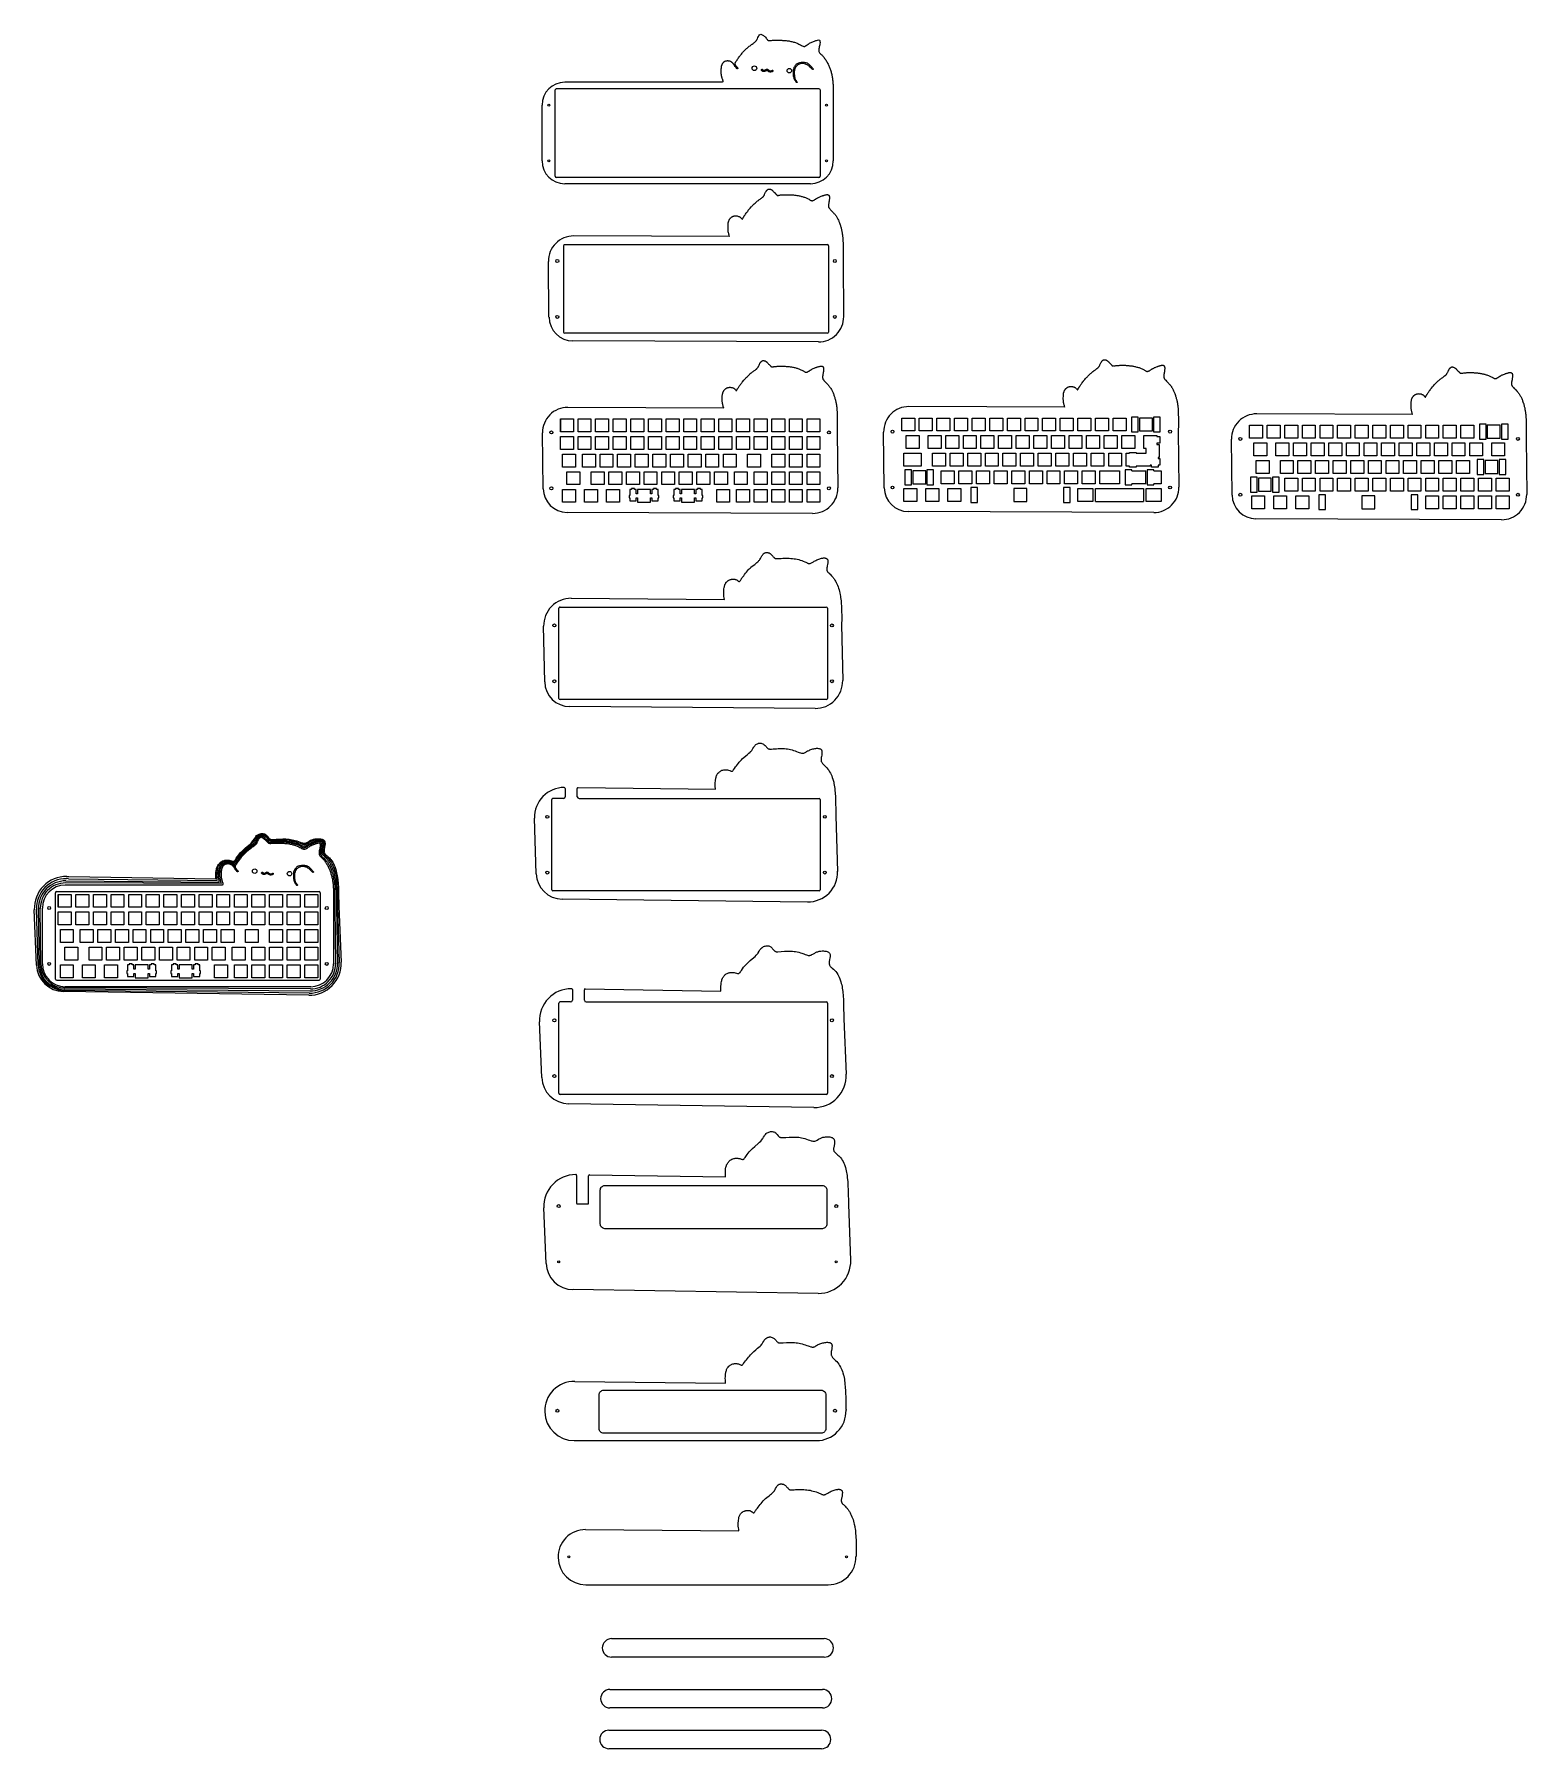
# Model space of a CAD drawing. Header units: millimetres. Extents: x -176 to 1438, y -1872 to -19.
import ezdxf

# ---------------------------------------------------------------- set-up
doc = ezdxf.new("R2010")
doc.units = ezdxf.units.MM
doc.header["$LTSCALE"] = 50
doc.header["$MEASUREMENT"] = 0

# ---------------------------------------------------------------- blocks, each defined once
blk = doc.blocks.new('BLOCK_2')
at = {"color": 7}
blk.add_lwpolyline([(-27.9, 122.5), (-27.9, 136.5), (-13.9, 136.5), (-13.9, 122.5), (-27.9, 122.5)], dxfattribs=at)
blk = doc.blocks.new('BLOCK_3')
at = {"color": 7}
blk.add_lwpolyline([(155.5, 117.4), (169.5, 117.4), (169.5, 103.4), (155.5, 103.4), (155.5, 117.4)], dxfattribs=at)
blk = doc.blocks.new('BLOCK_4')
at = {"color": 7}
blk.add_lwpolyline([(193.6, 117.4), (207.6, 117.4), (207.6, 103.4), (193.6, 103.4), (193.6, 117.4)], dxfattribs=at)
blk = doc.blocks.new('BLOCK_5')
at = {"color": 7}
blk.add_lwpolyline([(134, 103.4), (134, 117.4), (148, 117.4), (148, 103.4), (134, 103.4)], dxfattribs=at)
blk = doc.blocks.new('BLOCK_6')
at = {"color": 7}
blk.add_lwpolyline([(212.6, 103.4), (212.6, 117.4), (226.6, 117.4), (226.6, 103.4), (212.6, 103.4)], dxfattribs=at)
blk = doc.blocks.new('BLOCK_7')
at = {"color": 7}
blk.add_lwpolyline([(188.5, 117.4), (188.5, 103.4), (174.5, 103.4), (174.5, 117.4), (188.5, 117.4)], dxfattribs=at)
blk = doc.blocks.new('BLOCK_8')
at = {"color": 7}
blk.add_lwpolyline([(111.4, 108.1), (111.4, 104.9), (118.2, 104.9), (118.2, 108.1), (119, 108.1), (119, 110.9), (118.2, 110.9), (118.2, 117.2), (116.5, 117.2), (116.5, 118.4), (113.2, 118.4), (113.2, 117.2), (111.4, 117.2), (111.4, 112.7), (109.9, 112.7), (109.9, 117.4), (95.9, 117.4), (95.9, 112.7), (94.4, 112.7), (94.4, 117.2), (92.7, 117.2), (92.7, 118.4), (89.4, 118.4), (89.4, 117.2), (87.6, 117.2), (87.6, 110.9), (86.8, 110.9), (86.8, 108.1), (87.6, 108.1), (87.6, 104.9), (94.4, 104.9), (94.4, 108.1), (95.9, 108.1), (95.9, 103.4), (109.9, 103.4), (109.9, 108.1), (111.4, 108.1)], dxfattribs=at)
blk = doc.blocks.new('BLOCK_9')
at = {"color": 7}
blk.add_lwpolyline([(-1.7, 136.5), (12.3, 136.5), (12.3, 122.5), (-1.7, 122.5), (-1.7, 136.5)], dxfattribs=at)
blk = doc.blocks.new('BLOCK_10')
at = {"color": 7}
blk.add_lwpolyline([(17.3, 136.5), (31.3, 136.5), (31.3, 122.5), (17.3, 122.5), (17.3, 136.5)], dxfattribs=at)
blk = doc.blocks.new('BLOCK_11')
at = {"color": 7}
blk.add_lwpolyline([(245.7, 103.4), (231.7, 103.4), (231.7, 117.4), (245.7, 117.4), (245.7, 103.4)], dxfattribs=at)
blk = doc.blocks.new('BLOCK_12')
at = {"color": 7}
blk.add_lwpolyline([(48.3, 112.7), (46.8, 112.7), (46.8, 117.2), (45.1, 117.2), (45.1, 118.4), (41.7, 118.4), (41.7, 117.2), (40, 117.2), (40, 110.9), (39.2, 110.9), (39.2, 108.1), (40, 108.1), (40, 104.9), (46.8, 104.9), (46.8, 108.1), (48.3, 108.1), (48.3, 103.4), (62.3, 103.4), (62.3, 108.1), (63.8, 108.1), (63.8, 104.9), (70.6, 104.9), (70.6, 108.1), (71.4, 108.1), (71.4, 110.9), (70.6, 110.9), (70.6, 117.2), (68.8, 117.2), (68.8, 118.4), (65.5, 118.4), (65.5, 117.2), (63.8, 117.2), (63.8, 112.7), (62.3, 112.7), (62.3, 117.4), (48.3, 117.4), (48.3, 112.7)], dxfattribs=at)
blk = doc.blocks.new('BLOCK_13')
at = {"color": 7}
blk.add_lwpolyline([(88.5, 136.5), (88.5, 122.5), (74.5, 122.5), (74.5, 136.5), (88.5, 136.5)], dxfattribs=at)
blk = doc.blocks.new('BLOCK_14')
at = {"color": 7}
blk.add_lwpolyline([(145.6, 122.5), (131.6, 122.5), (131.6, 136.5), (145.6, 136.5), (145.6, 122.5)], dxfattribs=at)
blk = doc.blocks.new('BLOCK_15')
at = {"color": 7}
blk.add_lwpolyline([(40.9, 141.5), (26.9, 141.5), (26.9, 155.5), (40.9, 155.5), (40.9, 141.5)], dxfattribs=at)
blk = doc.blocks.new('BLOCK_16')
at = {"color": 7}
blk.add_lwpolyline([(-32.7, 141.5), (-32.7, 155.5), (-18.7, 155.5), (-18.7, 141.5), (-32.7, 141.5)], dxfattribs=at)
blk = doc.blocks.new('BLOCK_17')
at = {"color": 7}
blk.add_lwpolyline([(21.8, 141.5), (7.8, 141.5), (7.8, 155.5), (21.8, 155.5), (21.8, 141.5)], dxfattribs=at)
blk = doc.blocks.new('BLOCK_18')
at = {"color": 7}
blk.add_lwpolyline([(245.7, 136.5), (245.7, 122.5), (231.7, 122.5), (231.7, 136.5), (245.7, 136.5)], dxfattribs=at)
blk = doc.blocks.new('BLOCK_19')
at = {"color": 7}
blk.add_lwpolyline([(188.5, 136.5), (188.5, 122.5), (174.5, 122.5), (174.5, 136.5), (188.5, 136.5)], dxfattribs=at)
blk = doc.blocks.new('BLOCK_20')
at = {"color": 7}
blk.add_lwpolyline([(167.1, 122.5), (153.1, 122.5), (153.1, 136.5), (167.1, 136.5), (167.1, 122.5)], dxfattribs=at)
blk = doc.blocks.new('BLOCK_21')
at = {"color": 7}
blk.add_lwpolyline([(126.6, 136.5), (126.6, 122.5), (112.6, 122.5), (112.6, 136.5), (126.6, 136.5)], dxfattribs=at)
blk = doc.blocks.new('BLOCK_22')
at = {"color": 7}
blk.add_lwpolyline([(-11.2, 141.5), (-11.2, 155.5), (2.8, 155.5), (2.8, 141.5), (-11.2, 141.5)], dxfattribs=at)
blk = doc.blocks.new('BLOCK_23')
at = {"color": 7}
blk.add_lwpolyline([(107.5, 136.5), (107.5, 122.5), (93.5, 122.5), (93.5, 136.5), (107.5, 136.5)], dxfattribs=at)
blk = doc.blocks.new('BLOCK_24')
at = {"color": 7}
blk.add_lwpolyline([(36.4, 122.5), (36.4, 136.5), (50.4, 136.5), (50.4, 122.5), (36.4, 122.5)], dxfattribs=at)
blk = doc.blocks.new('BLOCK_25')
at = {"color": 7}
blk.add_lwpolyline([(207.6, 122.5), (193.6, 122.5), (193.6, 136.5), (207.6, 136.5), (207.6, 122.5)], dxfattribs=at)
blk = doc.blocks.new('BLOCK_26')
at = {"color": 7}
blk.add_lwpolyline([(69.4, 122.5), (55.4, 122.5), (55.4, 136.5), (69.4, 136.5), (69.4, 122.5)], dxfattribs=at)
blk = doc.blocks.new('BLOCK_27')
at = {"color": 7}
blk.add_lwpolyline([(226.6, 136.5), (226.6, 122.5), (212.6, 122.5), (212.6, 136.5), (226.6, 136.5)], dxfattribs=at)
blk = doc.blocks.new('BLOCK_28')
at = {"color": 7}
blk.add_lwpolyline([(45.9, 155.5), (59.9, 155.5), (59.9, 141.5), (45.9, 141.5), (45.9, 155.5)], dxfattribs=at)
blk = doc.blocks.new('BLOCK_30')
at = {"color": 7}
blk.add_lwpolyline([(-8.9, 103.4), (-8.9, 117.4), (5.1, 117.4), (5.1, 103.4), (-8.9, 103.4)], dxfattribs=at)
blk = doc.blocks.new('BLOCK_31')
at = {"color": 7}
blk.add_lwpolyline([(-18.7, 103.4), (-32.7, 103.4), (-32.7, 117.4), (-18.7, 117.4), (-18.7, 103.4)], dxfattribs=at)
blk = doc.blocks.new('BLOCK_32')
at = {"color": 7}
blk.add_lwpolyline([(29, 117.4), (29, 103.4), (15, 103.4), (15, 117.4), (29, 117.4)], dxfattribs=at)
blk = doc.blocks.new('BLOCK_33')
at = {"color": 7}
blk.add_lwpolyline([(207.6, 179.6), (193.6, 179.6), (193.6, 193.6), (207.6, 193.6), (207.6, 179.6)], dxfattribs=at)
blk = doc.blocks.new('BLOCK_34')
at = {"color": 7}
blk.add_lwpolyline([(245.7, 193.6), (245.7, 179.6), (231.7, 179.6), (231.7, 193.6), (245.7, 193.6)], dxfattribs=at)
blk = doc.blocks.new('BLOCK_35')
at = {"color": 7}
blk.add_lwpolyline([(112.3, 193.6), (112.3, 179.6), (98.3, 179.6), (98.3, 193.6), (112.3, 193.6)], dxfattribs=at)
blk = doc.blocks.new('BLOCK_36')
at = {"color": 7}
blk.add_lwpolyline([(131.4, 193.6), (131.4, 179.6), (117.4, 179.6), (117.4, 193.6), (131.4, 193.6)], dxfattribs=at)
blk = doc.blocks.new('BLOCK_37')
at = {"color": 7}
blk.add_lwpolyline([(212.6, 193.6), (226.6, 193.6), (226.6, 179.6), (212.6, 179.6), (212.6, 193.6)], dxfattribs=at)
blk = doc.blocks.new('BLOCK_38')
at = {"color": 7}
blk.add_lwpolyline([(155.5, 193.6), (169.5, 193.6), (169.5, 179.6), (155.5, 179.6), (155.5, 193.6)], dxfattribs=at)
blk = doc.blocks.new('BLOCK_39')
at = {"color": 7}
blk.add_lwpolyline([(150.4, 179.6), (136.4, 179.6), (136.4, 193.6), (150.4, 193.6), (150.4, 179.6)], dxfattribs=at)
blk = doc.blocks.new('BLOCK_40')
at = {"color": 7}
blk.add_lwpolyline([(174.5, 179.6), (174.5, 193.6), (188.5, 193.6), (188.5, 179.6), (174.5, 179.6)], dxfattribs=at)
blk = doc.blocks.new('BLOCK_41')
at = {"color": 7}
blk.add_lwpolyline([(226.6, 160.6), (212.6, 160.6), (212.6, 174.6), (226.6, 174.6), (226.6, 160.6)], dxfattribs=at)
blk = doc.blocks.new('BLOCK_42')
at = {"color": 7}
blk.add_lwpolyline([(3.1, 193.6), (17.1, 193.6), (17.1, 179.6), (3.1, 179.6), (3.1, 193.6)], dxfattribs=at)
blk = doc.blocks.new('BLOCK_43')
at = {"color": 7}
blk.add_lwpolyline([(93.3, 193.6), (93.3, 179.6), (79.3, 179.6), (79.3, 193.6), (93.3, 193.6)], dxfattribs=at)
blk = doc.blocks.new('BLOCK_44')
at = {"color": 7}
blk.add_lwpolyline([(117.4, 174.6), (131.4, 174.6), (131.4, 160.6), (117.4, 160.6), (117.4, 174.6)], dxfattribs=at)
blk = doc.blocks.new('BLOCK_45')
at = {"color": 7}
blk.add_lwpolyline([(41.2, 193.6), (55.2, 193.6), (55.2, 179.6), (41.2, 179.6), (41.2, 193.6)], dxfattribs=at)
blk = doc.blocks.new('BLOCK_46')
at = {"color": 7}
blk.add_lwpolyline([(36.1, 193.6), (36.1, 179.6), (22.1, 179.6), (22.1, 193.6), (36.1, 193.6)], dxfattribs=at)
blk = doc.blocks.new('BLOCK_47')
at = {"color": 7}
blk.add_lwpolyline([(-2, 179.6), (-16, 179.6), (-16, 193.6), (-2, 193.6), (-2, 179.6)], dxfattribs=at)
blk = doc.blocks.new('BLOCK_48')
at = {"color": 7}
blk.add_lwpolyline([(98.3, 174.6), (112.3, 174.6), (112.3, 160.6), (98.3, 160.6), (98.3, 174.6)], dxfattribs=at)
blk = doc.blocks.new('BLOCK_49')
at = {"color": 7}
blk.add_lwpolyline([(231.7, 160.6), (231.7, 174.6), (245.7, 174.6), (245.7, 160.6), (231.7, 160.6)], dxfattribs=at)
blk = doc.blocks.new('BLOCK_50')
at = {"color": 7}
blk.add_lwpolyline([(174.5, 160.6), (174.5, 174.6), (188.5, 174.6), (188.5, 160.6), (174.5, 160.6)], dxfattribs=at)
blk = doc.blocks.new('BLOCK_51')
at = {"color": 7}
blk.add_lwpolyline([(169.5, 160.6), (155.5, 160.6), (155.5, 174.6), (169.5, 174.6), (169.5, 160.6)], dxfattribs=at)
blk = doc.blocks.new('BLOCK_52')
at = {"color": 7}
blk.add_lwpolyline([(93.3, 174.6), (93.3, 160.6), (79.3, 160.6), (79.3, 174.6), (93.3, 174.6)], dxfattribs=at)
blk = doc.blocks.new('BLOCK_53')
at = {"color": 7}
blk.add_lwpolyline([(-35, 179.6), (-35, 193.6), (-21, 193.6), (-21, 179.6), (-35, 179.6)], dxfattribs=at)
blk = doc.blocks.new('BLOCK_54')
at = {"color": 7}
blk.add_lwpolyline([(136.4, 174.6), (150.4, 174.6), (150.4, 160.6), (136.4, 160.6), (136.4, 174.6)], dxfattribs=at)
blk = doc.blocks.new('BLOCK_55')
at = {"color": 7}
blk.add_lwpolyline([(207.6, 160.6), (193.6, 160.6), (193.6, 174.6), (207.6, 174.6), (207.6, 160.6)], dxfattribs=at)
blk = doc.blocks.new('BLOCK_56')
at = {"color": 7}
blk.add_lwpolyline([(60.2, 193.6), (74.2, 193.6), (74.2, 179.6), (60.2, 179.6), (60.2, 193.6)], dxfattribs=at)
blk = doc.blocks.new('BLOCK_57')
at = {"color": 7}
blk.add_lwpolyline([(117.1, 141.5), (103.1, 141.5), (103.1, 155.5), (117.1, 155.5), (117.1, 141.5)], dxfattribs=at)
blk = doc.blocks.new('BLOCK_58')
at = {"color": 7}
blk.add_lwpolyline([(193.6, 155.5), (207.6, 155.5), (207.6, 141.5), (193.6, 141.5), (193.6, 155.5)], dxfattribs=at)
blk = doc.blocks.new('BLOCK_59')
at = {"color": 7}
blk.add_lwpolyline([(141.2, 141.5), (141.2, 155.5), (155.2, 155.5), (155.2, 141.5), (141.2, 141.5)], dxfattribs=at)
blk = doc.blocks.new('BLOCK_60')
at = {"color": 7}
blk.add_lwpolyline([(79, 141.5), (65, 141.5), (65, 155.5), (79, 155.5), (79, 141.5)], dxfattribs=at)
blk = doc.blocks.new('BLOCK_61')
at = {"color": 7}
blk.add_lwpolyline([(36.1, 174.6), (36.1, 160.6), (22.1, 160.6), (22.1, 174.6), (36.1, 174.6)], dxfattribs=at)
blk = doc.blocks.new('BLOCK_62')
at = {"color": 7}
blk.add_lwpolyline([(17.1, 174.6), (17.1, 160.6), (3.1, 160.6), (3.1, 174.6), (17.1, 174.6)], dxfattribs=at)
blk = doc.blocks.new('BLOCK_63')
at = {"color": 7}
blk.add_lwpolyline([(136.1, 155.5), (136.1, 141.5), (122.1, 141.5), (122.1, 155.5), (136.1, 155.5)], dxfattribs=at)
blk = doc.blocks.new('BLOCK_64')
at = {"color": 7}
blk.add_lwpolyline([(84, 155.5), (98, 155.5), (98, 141.5), (84, 141.5), (84, 155.5)], dxfattribs=at)
blk = doc.blocks.new('BLOCK_65')
at = {"color": 7}
blk.add_lwpolyline([(-2, 174.6), (-2, 160.6), (-16, 160.6), (-16, 174.6), (-2, 174.6)], dxfattribs=at)
blk = doc.blocks.new('BLOCK_66')
at = {"color": 7}
blk.add_lwpolyline([(-21, 160.6), (-35, 160.6), (-35, 174.6), (-21, 174.6), (-21, 160.6)], dxfattribs=at)
blk = doc.blocks.new('BLOCK_67')
at = {"color": 7}
blk.add_lwpolyline([(245.7, 141.5), (231.7, 141.5), (231.7, 155.5), (245.7, 155.5), (245.7, 141.5)], dxfattribs=at)
blk = doc.blocks.new('BLOCK_68')
at = {"color": 7}
blk.add_lwpolyline([(181.4, 141.5), (167.4, 141.5), (167.4, 155.5), (181.4, 155.5), (181.4, 141.5)], dxfattribs=at)
blk = doc.blocks.new('BLOCK_69')
at = {"color": 7}
blk.add_lwpolyline([(226.6, 155.5), (226.6, 141.5), (212.6, 141.5), (212.6, 155.5), (226.6, 155.5)], dxfattribs=at)
blk = doc.blocks.new('BLOCK_70')
at = {"color": 7}
blk.add_lwpolyline([(74.2, 174.6), (74.2, 160.6), (60.2, 160.6), (60.2, 174.6), (74.2, 174.6)], dxfattribs=at)
blk = doc.blocks.new('BLOCK_71')
at = {"color": 7}
blk.add_lwpolyline([(55.2, 160.6), (41.2, 160.6), (41.2, 174.6), (55.2, 174.6), (55.2, 160.6)], dxfattribs=at)

msp = doc.modelspace()

# ---------------------------------------------------------------- linework, layer by layer
for p, q in [((565.8, -70.5), (398, -70.5)), ((688.3, -78), (688.3, -155.6)), ((373.3, -155.6), (373.3, -95.2)), ((663.6, -180.3), (398, -180.3)), ((576.1, -237.4), (407.5, -236.7)), ((380.8, -324.5), (380.2, -264.2)), ((698.9, -263.4), (699.5, -323.8)), ((672.3, -351.2), (406.7, -350.2)), ((569.8, -422.9), (401.1, -422.2)), ((938.8, -421.9), (770.1, -421.2)), ((393.2, -434.4), (393.2, -440)), ((393.2, -440), (393.2, -442.8)), ((393.2, -442.8), (393.2, -448.3)), ((1315, -429.8), (1146.3, -429.1)), ((374.5, -510), (373.9, -449.6)), ((692.6, -448.9), (693.2, -509.2)), ((743.5, -509), (742.8, -448.7)), ((1061.5, -447.9), (1062.2, -508.3)), ((1119.7, -516.9), (1119, -456.6)), ((1437.7, -455.8), (1438.4, -516.1)), ((666, -536.7), (400.4, -535.6)), ((1034.9, -535.7), (769.3, -534.7)), ((1411.1, -543.6), (1145.5, -542.6)), ((404.8, -628.4), (570.6, -629.8)), ((376.2, -719), (374.9, -658.7)), ((697.3, -657.1), (698.5, -717.3)), ((668.7, -747.6), (403.2, -745.6)), ((412.4, -833.2), (560.9, -835)), ((367, -926.3), (365.2, -866.1)), ((691.2, -863.6), (693, -923.8)), ((25.2, -938.7), (-142.5, -938.7)), ((26.5, -937), (-142.1, -936.3)), ((-141.7, -934), (24.1, -935.4)), ((-138.8, -931.7), (-141.1, -931.6)), ((-140.9, -929.3), (-138.7, -929.3)), ((-138.8, -931.7), (22, -933.6)), ((-138.7, -929.3), (20.4, -931.8)), ((-168.8, -1024.1), (-169.4, -963.8)), ((-167.2, -1023.8), (-167.2, -963.4)), ((-150.1, -948.6), (-150.1, -954.2)), ((-150.1, -954.2), (-150.1, -956.9)), ((-150.1, -956.9), (-150.1, -962.5)), ((147.8, -946.2), (147.8, -1023.8)), ((149.3, -963), (149.9, -1023.4)), ((150.8, -962.7), (152.1, -1022.9)), ((152.2, -962.2), (154, -1022.4)), ((153.6, -961.8), (156, -1021.8)), ((660.5, -956.9), (395.1, -953.8)), ((-173.5, -1025.3), (-175.9, -965.2)), ((-171.8, -1024.9), (-173.6, -964.7)), ((-170.3, -1024.5), (-171.5, -964.3)), ((120.9, -1057.8), (-144.3, -1053.7)), ((121.7, -1055.5), (-143.7, -1052.4)), ((122.2, -1053.2), (-143.3, -1051.1)), ((122.7, -1050.8), (-142.9, -1049.8)), ((123.1, -1048.5), (-142.5, -1048.5)), ((420.1, -1050.8), (566.7, -1053.2)), ((372.9, -1146.6), (370.6, -1086.6)), ((699.9, -1083.1), (702.3, -1143.1)), ((667.2, -1179.1), (402.1, -1175.1)), ((424.8, -1251.8), (571.6, -1254.1)), ((377.6, -1347.6), (375.2, -1287.5)), ((411.7, -1283.4), (422.7, -1283.4)), ((704.7, -1284.1), (707.1, -1344.1)), ((672.1, -1380.1), (406.8, -1376)), ((408.7, -1475.2), (571.8, -1477.2)), ((702.2, -1505.8), (702.2, -1506.4)), ((408.2, -1539.3), (670.1, -1539.3)), ((420.4, -1635.5), (586.2, -1636.8)), ((712.9, -1664.1), (712.9, -1664.5)), ((420.6, -1695.1), (682.9, -1695.1)), ((448.5, -1753.4), (678.5, -1753.4)), ((438.5, -1763.4), (438.5, -1763.4)), ((678.5, -1773.4), (448.5, -1773.4)), ((688.5, -1763.4), (688.5, -1763.4)), ((446.7, -1808.3), (676.7, -1808.3)), ((436.7, -1818.3), (436.7, -1818.3)), ((676.7, -1828.3), (446.7, -1828.3)), ((686.7, -1818.3), (686.7, -1818.3)), ((445.7, -1852.4), (675.7, -1852.4)), ((435.7, -1862.4), (435.7, -1862.4)), ((685.7, -1862.4), (685.7, -1862.4)), ((675.7, -1872.4), (445.7, -1872.4))]:
    msp.add_line(p, q)
at = {"color": 7}
for p, q in [((387.6, -172.1), (387.6, -78.7)), ((388.9, -77.4), (672.8, -77.4)), ((674, -78.7), (674, -172.1)), ((672.8, -173.4), (388.9, -173.4)), ((396.7, -340.7), (396.7, -247.3)), ((397.9, -246), (681.8, -246)), ((683.1, -247.3), (683.1, -340.7)), ((681.8, -342), (397.9, -342)), ((391.6, -736.7), (391.6, -639.3)), ((392.8, -638.1), (680.7, -638.1)), ((681.9, -639.3), (681.9, -736.7)), ((680.7, -738), (392.8, -738)), ((383.9, -943.7), (383.9, -846.2)), ((413.4, -845), (673, -845)), ((674.2, -846.2), (674.2, -943.7)), ((673, -944.9), (385.1, -944.9)), ((-152.9, -1040.3), (-152.9, -946.9)), ((-151.7, -945.6), (132.2, -945.6)), ((133.4, -946.9), (133.4, -1040.3)), ((132.2, -1041.6), (-151.7, -1041.6)), ((391.5, -1163.7), (391.5, -1066.2)), ((421.1, -1065), (680.7, -1065)), ((681.9, -1066.2), (681.9, -1163.7)), ((680.7, -1164.9), (392.8, -1164.9))]:
    msp.add_line(p, q, dxfattribs=at)
at = {"color": 0}
for p, q in [((762.4, -433.6), (776.4, -433.6)), ((762.4, -447.6), (762.4, -433.6)), ((776.4, -433.6), (776.4, -447.6)), ((781.4, -433.6), (795.4, -433.6)), ((781.4, -447.6), (781.4, -433.6)), ((795.4, -433.6), (795.4, -447.6)), ((800.5, -433.6), (814.5, -433.6)), ((800.5, -447.6), (800.5, -433.6)), ((814.5, -433.6), (814.5, -447.6)), ((819.5, -433.6), (833.5, -433.6)), ((819.5, -447.6), (819.5, -433.6)), ((833.5, -433.6), (833.5, -447.6)), ((838.6, -433.6), (852.6, -433.6)), ((838.6, -447.6), (838.6, -433.6)), ((852.6, -433.6), (852.6, -447.6)), ((857.6, -433.6), (871.6, -433.6)), ((857.6, -447.6), (857.6, -433.6)), ((871.6, -433.6), (871.6, -447.6)), ((876.7, -433.6), (890.7, -433.6)), ((876.7, -447.6), (876.7, -433.6)), ((890.7, -433.6), (890.7, -447.6)), ((895.7, -433.6), (909.7, -433.6)), ((895.7, -447.6), (895.7, -433.6)), ((909.7, -433.6), (909.7, -447.6)), ((914.8, -433.6), (928.8, -433.6)), ((914.8, -447.6), (914.8, -433.6)), ((928.8, -433.6), (928.8, -447.6)), ((933.8, -433.6), (947.8, -433.6)), ((933.8, -447.6), (933.8, -433.6)), ((947.8, -433.6), (947.8, -447.6)), ((952.9, -433.6), (966.9, -433.6)), ((952.9, -447.6), (952.9, -433.6)), ((966.9, -433.6), (966.9, -447.6)), ((971.9, -433.6), (985.9, -433.6)), ((971.9, -447.6), (971.9, -433.6)), ((985.9, -433.6), (985.9, -447.6)), ((991, -433.6), (1005, -433.6)), ((991, -447.6), (991, -433.6)), ((1005, -433.6), (1005, -447.6)), ((1019.5, -433.6), (1019.5, -447.6)), ((1033.5, -433.6), (1019.5, -433.6)), ((1033.5, -447.6), (1033.5, -433.6)), ((1138.6, -441.4), (1152.6, -441.4)), ((1138.6, -455.4), (1138.6, -441.4)), ((1152.6, -441.4), (1152.6, -455.4)), ((1157.6, -441.4), (1171.6, -441.4)), ((1157.6, -455.4), (1157.6, -441.4)), ((1171.6, -441.4), (1171.6, -455.4)), ((1176.7, -441.4), (1190.7, -441.4)), ((1176.7, -455.4), (1176.7, -441.4)), ((1190.7, -441.4), (1190.7, -455.4)), ((1195.7, -441.4), (1209.7, -441.4)), ((1195.7, -455.4), (1195.7, -441.4)), ((1209.7, -441.4), (1209.7, -455.4)), ((1214.8, -441.4), (1228.8, -441.4)), ((1214.8, -455.4), (1214.8, -441.4)), ((1228.8, -441.4), (1228.8, -455.4)), ((1233.8, -441.4), (1247.8, -441.4)), ((1233.8, -455.4), (1233.8, -441.4)), ((1247.8, -441.4), (1247.8, -455.4)), ((1252.8, -441.4), (1266.9, -441.4)), ((1252.8, -455.4), (1252.8, -441.4)), ((1266.9, -441.4), (1266.9, -455.4)), ((1271.9, -441.4), (1285.9, -441.4)), ((1271.9, -455.4), (1271.9, -441.4)), ((1285.9, -441.4), (1285.9, -455.4)), ((1291, -441.4), (1305, -441.4)), ((1291, -455.4), (1291, -441.4)), ((1305, -441.4), (1305, -455.4)), ((1310, -441.4), (1324, -441.4)), ((1310, -455.4), (1310, -441.4)), ((1324, -441.4), (1324, -455.4)), ((1329.1, -441.4), (1343.1, -441.4)), ((1329.1, -455.4), (1329.1, -441.4)), ((1343.1, -441.4), (1343.1, -455.4)), ((1348.1, -441.4), (1362.1, -441.4)), ((1348.1, -455.4), (1348.1, -441.4)), ((1362.1, -441.4), (1362.1, -455.4)), ((1367.2, -441.4), (1381.2, -441.4)), ((1367.2, -455.4), (1367.2, -441.4)), ((1381.2, -441.4), (1381.2, -455.4)), ((1409.7, -441.4), (1395.7, -441.4)), ((1395.7, -441.4), (1395.7, -455.4)), ((1409.7, -455.4), (1409.7, -441.4)), ((776.4, -447.6), (762.4, -447.6)), ((767.1, -452.6), (781.1, -452.6)), ((767.1, -466.6), (767.1, -452.6)), ((781.1, -452.6), (781.1, -466.6)), ((795.4, -447.6), (781.4, -447.6)), ((790.9, -452.6), (804.9, -452.6)), ((790.9, -466.6), (790.9, -452.6)), ((814.5, -447.6), (800.5, -447.6)), ((804.9, -452.6), (804.9, -466.6)), ((810, -452.6), (824, -452.6)), ((810, -466.6), (810, -452.6)), ((833.5, -447.6), (819.5, -447.6)), ((824, -452.6), (824, -466.6)), ((829, -452.6), (843, -452.6)), ((829, -466.6), (829, -452.6)), ((852.6, -447.6), (838.6, -447.6)), ((843, -452.6), (843, -466.6)), ((848.1, -452.6), (862.1, -452.6)), ((848.1, -466.6), (848.1, -452.6)), ((871.6, -447.6), (857.6, -447.6)), ((862.1, -452.6), (862.1, -466.6)), ((867.1, -452.6), (881.1, -452.6)), ((867.1, -466.6), (867.1, -452.6)), ((890.7, -447.6), (876.7, -447.6)), ((881.1, -452.6), (881.1, -466.6)), ((886.2, -452.6), (900.2, -452.6)), ((886.2, -466.6), (886.2, -452.6)), ((909.7, -447.6), (895.7, -447.6)), ((900.2, -452.6), (900.2, -466.6)), ((905.2, -452.6), (919.2, -452.6)), ((905.2, -466.6), (905.2, -452.6)), ((928.8, -447.6), (914.8, -447.6)), ((919.2, -452.6), (919.2, -466.6)), ((924.3, -452.6), (938.3, -452.6)), ((924.3, -466.6), (924.3, -452.6)), ((947.8, -447.6), (933.8, -447.6)), ((938.3, -452.6), (938.3, -466.6)), ((943.3, -452.6), (957.3, -452.6)), ((943.3, -466.6), (943.3, -452.6)), ((966.9, -447.6), (952.9, -447.6)), ((957.3, -452.6), (957.3, -466.6)), ((962.4, -452.6), (976.4, -452.6)), ((962.4, -466.6), (962.4, -452.6)), ((985.9, -447.6), (971.9, -447.6)), ((976.4, -452.6), (976.4, -466.6)), ((981.4, -452.6), (995.4, -452.6)), ((981.4, -466.6), (981.4, -452.6)), ((1005, -447.6), (991, -447.6)), ((995.4, -452.6), (995.4, -466.6)), ((1000.5, -452.6), (1014.5, -452.6)), ((1000.5, -466.6), (1000.5, -452.6)), ((1014.5, -452.6), (1014.5, -466.6)), ((1019.5, -447.6), (1033.5, -447.6)), ((1152.6, -455.4), (1138.6, -455.4)), ((1143.3, -460.5), (1157.3, -460.5)), ((1143.3, -474.5), (1143.3, -460.5)), ((1157.3, -460.5), (1157.3, -474.5)), ((1171.6, -455.4), (1157.6, -455.4)), ((1167.1, -460.5), (1181.1, -460.5)), ((1167.1, -474.5), (1167.1, -460.5)), ((1190.7, -455.4), (1176.7, -455.4)), ((1181.1, -460.5), (1181.1, -474.5)), ((1186.2, -460.5), (1200.2, -460.5)), ((1186.2, -474.5), (1186.2, -460.5)), ((1209.7, -455.4), (1195.7, -455.4)), ((1200.2, -460.5), (1200.2, -474.5)), ((1205.2, -460.5), (1219.2, -460.5)), ((1205.2, -474.5), (1205.2, -460.5)), ((1228.8, -455.4), (1214.8, -455.4)), ((1219.2, -460.5), (1219.2, -474.5)), ((1224.3, -460.5), (1238.3, -460.5)), ((1224.3, -474.5), (1224.3, -460.5)), ((1247.8, -455.4), (1233.8, -455.4)), ((1238.3, -460.5), (1238.3, -474.5)), ((1243.3, -460.5), (1257.3, -460.5)), ((1243.3, -474.5), (1243.3, -460.5)), ((1266.9, -455.4), (1252.8, -455.4)), ((1257.3, -460.5), (1257.3, -474.5)), ((1262.4, -460.5), (1276.4, -460.5)), ((1262.4, -474.5), (1262.4, -460.5)), ((1285.9, -455.4), (1271.9, -455.4)), ((1276.4, -460.5), (1276.4, -474.5)), ((1281.4, -460.5), (1295.4, -460.5)), ((1281.4, -474.5), (1281.4, -460.5)), ((1305, -455.4), (1291, -455.4)), ((1295.4, -460.5), (1295.4, -474.5)), ((1300.5, -460.5), (1314.5, -460.5)), ((1300.5, -474.5), (1300.5, -460.5)), ((1324, -455.4), (1310, -455.4)), ((1314.5, -460.5), (1314.5, -474.5)), ((1319.5, -460.5), (1333.5, -460.5)), ((1319.5, -474.5), (1319.5, -460.5)), ((1343.1, -455.4), (1329.1, -455.4)), ((1333.5, -460.5), (1333.5, -474.5)), ((1338.6, -460.5), (1352.6, -460.5)), ((1338.6, -474.5), (1338.6, -460.5)), ((1362.1, -455.4), (1348.1, -455.4)), ((1352.6, -460.5), (1352.6, -474.5)), ((1357.6, -460.5), (1371.6, -460.5)), ((1357.6, -474.5), (1357.6, -460.5)), ((1381.2, -455.4), (1367.2, -455.4)), ((1371.6, -460.5), (1371.6, -474.5)), ((1376.7, -460.5), (1390.7, -460.5)), ((1376.7, -474.5), (1376.7, -460.5)), ((1390.7, -460.5), (1390.7, -474.5)), ((1395.7, -455.4), (1409.7, -455.4)), ((1400.5, -460.5), (1414.5, -460.5)), ((1400.5, -474.5), (1400.5, -460.5)), ((1414.5, -460.5), (1414.5, -474.5)), ((764.7, -471.7), (783.5, -471.7)), ((764.7, -485.7), (764.7, -471.7)), ((781.1, -466.6), (767.1, -466.6)), ((783.5, -471.7), (783.5, -485.7)), ((804.9, -466.6), (790.9, -466.6)), ((795.7, -471.7), (809.7, -471.7)), ((795.7, -485.7), (795.7, -471.7)), ((809.7, -471.7), (809.7, -485.7)), ((824, -466.6), (810, -466.6)), ((814.7, -471.7), (828.7, -471.7)), ((814.7, -485.7), (814.7, -471.7)), ((828.7, -471.7), (828.7, -485.7)), ((843, -466.6), (829, -466.6)), ((833.8, -471.7), (847.8, -471.7)), ((833.8, -485.7), (833.8, -471.7)), ((847.8, -471.7), (847.8, -485.7)), ((862.1, -466.6), (848.1, -466.6)), ((852.8, -471.7), (866.8, -471.7)), ((852.8, -485.7), (852.8, -471.7)), ((866.8, -471.7), (866.8, -485.7)), ((881.1, -466.6), (867.1, -466.6)), ((871.9, -471.7), (885.9, -471.7)), ((871.9, -485.7), (871.9, -471.7)), ((885.9, -471.7), (885.9, -485.7)), ((900.2, -466.6), (886.2, -466.6)), ((890.9, -471.7), (904.9, -471.7)), ((890.9, -485.7), (890.9, -471.7)), ((904.9, -471.7), (904.9, -485.7)), ((919.2, -466.6), (905.2, -466.6)), ((910, -471.7), (924, -471.7)), ((910, -485.7), (910, -471.7)), ((924, -471.7), (924, -485.7)), ((938.3, -466.6), (924.3, -466.6)), ((929, -471.7), (943, -471.7)), ((929, -485.7), (929, -471.7)), ((943, -471.7), (943, -485.7)), ((957.3, -466.6), (943.3, -466.6)), ((948.1, -471.7), (962.1, -471.7)), ((948.1, -485.7), (948.1, -471.7)), ((962.1, -471.7), (962.1, -485.7)), ((976.4, -466.6), (962.4, -466.6)), ((967.1, -471.7), (981.1, -471.7)), ((967.1, -485.7), (967.1, -471.7)), ((981.1, -471.7), (981.1, -485.7)), ((995.4, -466.6), (981.4, -466.6)), ((986.2, -471.7), (1000.2, -471.7)), ((986.2, -485.7), (986.2, -471.7)), ((1000.2, -471.7), (1000.2, -485.7)), ((1014.5, -466.6), (1000.5, -466.6)), ((1157.3, -474.5), (1143.3, -474.5)), ((1145.7, -479.5), (1159.7, -479.5)), ((1145.7, -493.5), (1145.7, -479.5)), ((1159.7, -479.5), (1159.7, -493.5)), ((1181.1, -474.5), (1167.1, -474.5)), ((1171.9, -479.5), (1185.9, -479.5)), ((1171.9, -493.5), (1171.9, -479.5)), ((1185.9, -479.5), (1185.9, -493.5)), ((1200.2, -474.5), (1186.2, -474.5)), ((1190.9, -479.5), (1204.9, -479.5)), ((1190.9, -493.5), (1190.9, -479.5)), ((1204.9, -479.5), (1204.9, -493.5)), ((1219.2, -474.5), (1205.2, -474.5)), ((1210, -479.5), (1224, -479.5)), ((1210, -493.5), (1210, -479.5)), ((1224, -479.5), (1224, -493.5)), ((1238.3, -474.5), (1224.3, -474.5)), ((1229, -479.5), (1243, -479.5)), ((1229, -493.5), (1229, -479.5)), ((1243, -479.5), (1243, -493.5)), ((1257.3, -474.5), (1243.3, -474.5)), ((1248.1, -479.5), (1262.1, -479.5)), ((1248.1, -493.5), (1248.1, -479.5)), ((1262.1, -479.5), (1262.1, -493.5)), ((1276.4, -474.5), (1262.4, -474.5)), ((1267.1, -479.5), (1281.1, -479.5)), ((1267.1, -493.5), (1267.1, -479.5)), ((1281.1, -479.5), (1281.1, -493.5)), ((1295.4, -474.5), (1281.4, -474.5)), ((1286.2, -479.5), (1300.2, -479.5)), ((1286.2, -493.5), (1286.2, -479.5)), ((1300.2, -479.5), (1300.2, -493.5)), ((1314.5, -474.5), (1300.5, -474.5)), ((1305.2, -479.5), (1319.2, -479.5)), ((1305.2, -493.5), (1305.2, -479.5)), ((1319.2, -479.5), (1319.2, -493.5)), ((1333.5, -474.5), (1319.5, -474.5)), ((1324.3, -479.5), (1338.3, -479.5)), ((1324.3, -493.5), (1324.3, -479.5)), ((1338.3, -479.5), (1338.3, -493.5)), ((1352.6, -474.5), (1338.6, -474.5)), ((1343.3, -479.5), (1357.3, -479.5)), ((1343.3, -493.5), (1343.3, -479.5)), ((1357.3, -479.5), (1357.3, -493.5)), ((1371.6, -474.5), (1357.6, -474.5)), ((1362.4, -479.5), (1376.4, -479.5)), ((1362.4, -493.5), (1362.4, -479.5)), ((1376.4, -479.5), (1376.4, -493.5)), ((1390.7, -474.5), (1376.7, -474.5)), ((1393.3, -479.5), (1393.3, -493.5)), ((1407.3, -479.5), (1393.3, -479.5)), ((1414.5, -474.5), (1400.5, -474.5)), ((1407.3, -493.5), (1407.3, -479.5)), ((783.5, -485.7), (764.7, -485.7)), ((774.3, -490.7), (774.3, -504.7)), ((788.3, -490.7), (774.3, -490.7)), ((788.3, -504.7), (788.3, -490.7)), ((809.7, -485.7), (795.7, -485.7)), ((805.2, -490.7), (819.2, -490.7)), ((805.2, -504.7), (805.2, -490.7)), ((828.7, -485.7), (814.7, -485.7)), ((819.2, -490.7), (819.2, -504.7)), ((824.3, -490.7), (838.3, -490.7)), ((824.3, -504.7), (824.3, -490.7)), ((847.8, -485.7), (833.8, -485.7)), ((838.3, -490.7), (838.3, -504.7)), ((843.3, -490.7), (857.3, -490.7)), ((843.3, -504.7), (843.3, -490.7)), ((866.8, -485.7), (852.8, -485.7)), ((857.3, -490.7), (857.3, -504.7)), ((862.4, -490.7), (876.4, -490.7)), ((862.4, -504.7), (862.4, -490.7)), ((885.9, -485.7), (871.9, -485.7)), ((876.4, -490.7), (876.4, -504.7)), ((881.4, -490.7), (895.4, -490.7)), ((881.4, -504.7), (881.4, -490.7)), ((904.9, -485.7), (890.9, -485.7)), ((895.4, -490.7), (895.4, -504.7)), ((900.5, -490.7), (914.5, -490.7)), ((900.5, -504.7), (900.5, -490.7)), ((924, -485.7), (910, -485.7)), ((914.5, -490.7), (914.5, -504.7)), ((919.5, -490.7), (933.5, -490.7)), ((919.5, -504.7), (919.5, -490.7)), ((943, -485.7), (929, -485.7)), ((933.5, -490.7), (933.5, -504.7)), ((938.6, -490.7), (952.6, -490.7)), ((938.6, -504.7), (938.6, -490.7)), ((962.1, -485.7), (948.1, -485.7)), ((952.6, -490.7), (952.6, -504.7)), ((957.6, -490.7), (971.6, -490.7)), ((957.6, -504.7), (957.6, -490.7)), ((981.1, -485.7), (967.1, -485.7)), ((971.6, -490.7), (971.6, -504.7)), ((976.7, -490.7), (997.8, -490.7)), ((976.7, -504.7), (976.7, -490.7)), ((1000.2, -485.7), (986.2, -485.7)), ((997.8, -490.7), (997.8, -504.7)), ((1011.1, -490.7), (1026.4, -490.7)), ((1026.4, -504.7), (1026.4, -490.7)), ((1034.9, -490.7), (1043.1, -490.7)), ((1043.1, -490.7), (1043.1, -504.7)), ((1159.7, -493.5), (1145.7, -493.5)), ((1148.1, -498.6), (1148.1, -512.6)), ((1162.1, -498.6), (1148.1, -498.6)), ((1162.1, -512.6), (1162.1, -498.6)), ((1185.9, -493.5), (1171.9, -493.5)), ((1176.7, -498.6), (1190.7, -498.6)), ((1176.7, -512.6), (1176.7, -498.6)), ((1190.7, -498.6), (1190.7, -512.6)), ((1204.9, -493.5), (1190.9, -493.5)), ((1195.7, -498.6), (1209.7, -498.6)), ((1195.7, -512.6), (1195.7, -498.6)), ((1209.7, -498.6), (1209.7, -512.6)), ((1224, -493.5), (1210, -493.5)), ((1214.8, -498.6), (1228.8, -498.6)), ((1214.8, -512.6), (1214.8, -498.6)), ((1228.8, -498.6), (1228.8, -512.6)), ((1243, -493.5), (1229, -493.5)), ((1233.8, -498.6), (1247.8, -498.6)), ((1233.8, -512.6), (1233.8, -498.6)), ((1247.8, -498.6), (1247.8, -512.6)), ((1262.1, -493.5), (1248.1, -493.5)), ((1252.8, -498.6), (1266.9, -498.6)), ((1252.8, -512.6), (1252.8, -498.6)), ((1266.9, -498.6), (1266.9, -512.6)), ((1281.1, -493.5), (1267.1, -493.5)), ((1271.9, -498.6), (1285.9, -498.6)), ((1271.9, -512.6), (1271.9, -498.6)), ((1285.9, -498.6), (1285.9, -512.6)), ((1300.2, -493.5), (1286.2, -493.5)), ((1291, -498.6), (1305, -498.6)), ((1291, -512.6), (1291, -498.6)), ((1305, -498.6), (1305, -512.6)), ((1319.2, -493.5), (1305.2, -493.5)), ((1310, -498.6), (1324, -498.6)), ((1310, -512.6), (1310, -498.6)), ((1324, -498.6), (1324, -512.6)), ((1338.3, -493.5), (1324.3, -493.5)), ((1329.1, -498.6), (1343.1, -498.6)), ((1329.1, -512.6), (1329.1, -498.6)), ((1343.1, -498.6), (1343.1, -512.6)), ((1357.3, -493.5), (1343.3, -493.5)), ((1348.1, -498.6), (1362.1, -498.6)), ((1348.1, -512.6), (1348.1, -498.6)), ((1362.1, -498.6), (1362.1, -512.6)), ((1376.4, -493.5), (1362.4, -493.5)), ((1367.2, -498.6), (1381.2, -498.6)), ((1367.2, -512.6), (1367.2, -498.6)), ((1381.2, -498.6), (1381.2, -512.6)), ((1386.2, -498.6), (1400.2, -498.6)), ((1386.2, -512.6), (1386.2, -498.6)), ((1393.3, -493.5), (1407.3, -493.5)), ((1400.2, -498.6), (1400.2, -512.6)), ((1405.3, -498.6), (1419.3, -498.6)), ((1405.3, -512.6), (1405.3, -498.6)), ((1419.3, -498.6), (1419.3, -512.6)), ((764.7, -509.8), (778.7, -509.8)), ((764.7, -523.8), (764.7, -509.8)), ((774.3, -504.7), (788.3, -504.7)), ((778.7, -509.8), (778.7, -523.8)), ((788.5, -509.8), (802.5, -509.8)), ((788.5, -523.8), (788.5, -509.8)), ((802.5, -509.8), (802.5, -523.8)), ((819.2, -504.7), (805.2, -504.7)), ((812.4, -509.8), (826.4, -509.8)), ((812.4, -523.8), (812.4, -509.8)), ((838.3, -504.7), (824.3, -504.7)), ((826.4, -509.8), (826.4, -523.8)), ((857.3, -504.7), (843.3, -504.7)), ((876.4, -504.7), (862.4, -504.7)), ((895.4, -504.7), (881.4, -504.7)), ((883.8, -509.8), (883.8, -523.8)), ((897.8, -509.8), (883.8, -509.8)), ((897.8, -523.8), (897.8, -509.8)), ((914.5, -504.7), (900.5, -504.7)), ((933.5, -504.7), (919.5, -504.7)), ((952.6, -504.7), (938.6, -504.7)), ((952.9, -509.8), (969.2, -509.8)), ((952.9, -523.8), (952.9, -509.8)), ((971.6, -504.7), (957.6, -504.7)), ((969.2, -509.8), (969.2, -523.8)), ((971.9, -523.8), (971.9, -509.8)), ((997.8, -504.7), (976.7, -504.7)), ((1026.4, -504.7), (1011.1, -504.7)), ((1024, -509.8), (1024, -523.8)), ((1026.7, -509.8), (1043.1, -509.8)), ((1026.7, -523.8), (1026.7, -509.8)), ((1043.1, -504.7), (1034.9, -504.7)), ((1043.1, -509.8), (1043.1, -523.8)), ((1140.9, -517.6), (1154.9, -517.6)), ((1140.9, -531.6), (1140.9, -517.6)), ((1148.1, -512.6), (1162.1, -512.6)), ((1154.9, -517.6), (1154.9, -531.6)), ((1164.7, -517.6), (1178.7, -517.6)), ((1164.7, -531.6), (1164.7, -517.6)), ((1190.7, -512.6), (1176.7, -512.6)), ((1178.7, -517.6), (1178.7, -531.6)), ((1188.6, -517.6), (1202.6, -517.6)), ((1188.6, -531.6), (1188.6, -517.6)), ((1209.7, -512.6), (1195.7, -512.6)), ((1202.6, -517.6), (1202.6, -531.6)), ((1228.8, -512.6), (1214.8, -512.6)), ((1247.8, -512.6), (1233.8, -512.6)), ((1266.9, -512.6), (1252.8, -512.6)), ((1260, -517.6), (1260, -531.6)), ((1274, -517.6), (1260, -517.6)), ((1285.9, -512.6), (1271.9, -512.6)), ((1274, -531.6), (1274, -517.6)), ((1305, -512.6), (1291, -512.6)), ((1324, -512.6), (1310, -512.6)), ((1343.1, -512.6), (1329.1, -512.6)), ((1329.1, -517.6), (1343.1, -517.6)), ((1329.1, -531.6), (1329.1, -517.6)), ((1343.1, -517.6), (1343.1, -531.6)), ((1362.1, -512.6), (1348.1, -512.6)), ((1348.1, -517.6), (1362.1, -517.6)), ((1348.1, -531.6), (1348.1, -517.6)), ((1362.1, -517.6), (1362.1, -531.6)), ((1381.2, -512.6), (1367.2, -512.6)), ((1367.2, -517.6), (1381.2, -517.6)), ((1367.2, -531.6), (1367.2, -517.6)), ((1381.2, -517.6), (1381.2, -531.6)), ((1400.2, -512.6), (1386.2, -512.6)), ((1386.2, -517.6), (1400.2, -517.6)), ((1386.2, -531.6), (1386.2, -517.6)), ((1400.2, -517.6), (1400.2, -531.6)), ((1419.3, -512.6), (1405.3, -512.6)), ((1405.3, -517.6), (1419.3, -517.6)), ((1405.3, -531.6), (1405.3, -517.6)), ((1419.3, -517.6), (1419.3, -531.6)), ((778.7, -523.8), (764.7, -523.8)), ((802.5, -523.8), (788.5, -523.8)), ((826.4, -523.8), (812.4, -523.8)), ((883.8, -523.8), (897.8, -523.8)), ((969.2, -523.8), (952.9, -523.8)), ((1043.1, -523.8), (1026.7, -523.8)), ((1154.9, -531.6), (1140.9, -531.6)), ((1178.7, -531.6), (1164.7, -531.6)), ((1202.6, -531.6), (1188.6, -531.6)), ((1260, -531.6), (1274, -531.6)), ((1343.1, -531.6), (1329.1, -531.6)), ((1362.1, -531.6), (1348.1, -531.6)), ((1381.2, -531.6), (1367.2, -531.6)), ((1400.2, -531.6), (1386.2, -531.6)), ((1419.3, -531.6), (1405.3, -531.6))]:
    msp.add_line(p, q, dxfattribs=at)
at = {"color": 7, "lineweight": 9, "true_color": 0xffffff}
for p, q in [((1011, -432.6), (1011, -448.6)), ((1018.2, -432.6), (1011, -432.6)), ((1018.2, -448.6), (1018.2, -432.6)), ((1034.8, -432.6), (1034.8, -448.6)), ((1042, -432.6), (1034.8, -432.6)), ((1042, -448.6), (1042, -432.6)), ((1387.2, -440.4), (1387.2, -456.4)), ((1394.4, -440.4), (1387.2, -440.4)), ((1394.4, -456.4), (1394.4, -440.4)), ((1411, -440.4), (1411, -456.4)), ((1418.2, -440.4), (1411, -440.4)), ((1418.2, -456.4), (1418.2, -440.4)), ((1011, -448.6), (1018.2, -448.6)), ((1034.8, -448.6), (1042, -448.6)), ((1387.2, -456.4), (1394.4, -456.4)), ((1411, -456.4), (1418.2, -456.4)), ((1384.8, -478.5), (1384.8, -494.5)), ((1392, -478.5), (1384.8, -478.5)), ((1392, -494.5), (1392, -478.5)), ((1408.6, -478.5), (1408.6, -494.5)), ((1415.8, -478.5), (1408.6, -478.5)), ((1415.8, -494.5), (1415.8, -478.5)), ((765.8, -489.7), (765.8, -505.7)), ((773, -489.7), (765.8, -489.7)), ((773, -505.7), (773, -489.7)), ((789.6, -489.7), (789.6, -505.7)), ((796.8, -489.7), (789.6, -489.7)), ((796.8, -505.7), (796.8, -489.7)), ((1003.9, -489.7), (1003.9, -505.7)), ((1011.1, -489.7), (1003.9, -489.7)), ((1027.7, -489.7), (1027.7, -505.7)), ((1034.9, -489.7), (1027.7, -489.7)), ((1139.6, -497.6), (1139.6, -513.6)), ((1146.8, -497.6), (1139.6, -497.6)), ((1146.8, -513.6), (1146.8, -497.6)), ((1163.4, -497.6), (1163.4, -513.6)), ((1170.6, -497.6), (1163.4, -497.6)), ((1170.6, -513.6), (1170.6, -497.6)), ((1384.8, -494.5), (1392, -494.5)), ((1408.6, -494.5), (1415.8, -494.5)), ((765.8, -505.7), (773, -505.7)), ((789.6, -505.7), (796.8, -505.7)), ((837.2, -508.8), (837.2, -524.8)), ((844.4, -508.8), (837.2, -508.8)), ((844.4, -524.8), (844.4, -508.8)), ((937.2, -508.8), (937.2, -524.8)), ((944.4, -508.8), (937.2, -508.8)), ((944.4, -524.8), (944.4, -508.8)), ((1003.9, -505.7), (1011.1, -505.7)), ((1011.1, -505.7), (1011.1, -504.7)), ((1027.7, -505.7), (1034.9, -505.7)), ((1034.9, -505.7), (1034.9, -504.7)), ((1139.6, -513.6), (1146.8, -513.6)), ((1163.4, -513.6), (1170.6, -513.6)), ((1213.4, -516.6), (1213.4, -532.6)), ((1220.6, -516.6), (1213.4, -516.6)), ((1220.6, -532.6), (1220.6, -516.6)), ((1313.4, -516.6), (1313.4, -532.6)), ((1320.6, -516.6), (1313.4, -516.6)), ((1320.6, -532.6), (1320.6, -516.6)), ((837.2, -524.8), (844.4, -524.8)), ((937.2, -524.8), (944.4, -524.8)), ((1213.4, -532.6), (1220.6, -532.6)), ((1313.4, -532.6), (1320.6, -532.6))]:
    msp.add_line(p, q, dxfattribs=at)
at = {"linetype": 'Continuous'}
for p, q in [((1024.3, -452.6), (1038.3, -452.6)), ((1024.3, -466.6), (1024.3, -452.6)), ((1038.3, -452.6), (1038.3, -453.6)), ((1038.3, -453.6), (1041.7, -453.6)), ((1041.7, -460.8), (1038.3, -460.8)), ((1038.3, -460.8), (1038.3, -462.1)), ((1038.3, -462.1), (1040.7, -462.1)), ((1040.7, -462.1), (1040.7, -476.1)), ((1041.7, -453.6), (1041.7, -460.8)), ((1005.2, -485.7), (1005.2, -471.7)), ((1005.2, -471.7), (1008.6, -471.7)), ((1008.6, -471.7), (1008.6, -470.7)), ((1008.6, -470.7), (1015.8, -470.7)), ((1015.8, -470.7), (1015.8, -471.7)), ((1015.8, -471.7), (1026.7, -471.7)), ((1026.7, -466.6), (1024.3, -466.6)), ((1026.7, -471.7), (1026.7, -466.6)), ((1040.7, -476.1), (1039.6, -476.1)), ((1039.6, -476.1), (1039.6, -477.4)), ((1039.6, -477.4), (1041.7, -477.4)), ((1041.7, -477.4), (1041.7, -484.6)), ((1008.6, -485.7), (1005.2, -485.7)), ((1008.6, -486.7), (1008.6, -485.7)), ((1015.8, -486.7), (1008.6, -486.7)), ((1011.1, -490.7), (1011.1, -489.7)), ((1031.1, -485.7), (1015.8, -485.7)), ((1015.8, -485.7), (1015.8, -486.7)), ((1032.4, -484.6), (1031.1, -484.6)), ((1031.1, -484.6), (1031.1, -485.7)), ((1032.4, -486.7), (1032.4, -484.6)), ((1039.6, -486.7), (1032.4, -486.7)), ((1034.9, -490.7), (1034.9, -489.7)), ((1041.7, -484.6), (1039.6, -484.6)), ((1039.6, -484.6), (1039.6, -486.7)), ((971.9, -509.8), (1024, -509.8)), ((971.9, -523.8), (1024, -523.8)), ((398.4, -834), (398.4, -843)), ((396.4, -845), (385.1, -845)), ((411.4, -843), (411.4, -834.2)), ((406.1, -1051.6), (406.1, -1063)), ((419.1, -1063), (419.1, -1051.8)), ((404.1, -1065), (392.8, -1065)), ((410.7, -1252.6), (410.7, -1282.4)), ((423.7, -1282.4), (423.7, -1252.8))]:
    msp.add_line(p, q, dxfattribs=at)
for points in [[(582, -49.8), (582.5, -49), (583.1, -48.1), (583.6, -47.3), (584.2, -46.5), (584.7, -45.6), (585.3, -44.8), (585.9, -44), (586.5, -43.2), (587.2, -42.2), (587.7, -41.6), (588.3, -40.8), (588.9, -40), (589.6, -39.2), (590.3, -38.5), (591, -37.8), (591.6, -37), (592.4, -36.3), (593.1, -35.6), (593.8, -34.9), (594.5, -34.2), (595.3, -33.5), (596, -32.9), (596.8, -32.3), (597.5, -31.6), (598.3, -31), (599.1, -30.4), (599.9, -29.8), (600.7, -29.2), (601.5, -28.6), (602.4, -27.9), (603.2, -27.4), (604, -26.7), (604.8, -25.9), (605.3, -25.3), (605.8, -24.3), (606.3, -23.4), (606.7, -22.3), (607.3, -21.2), (607.8, -20.2), (608.4, -19.4), (609.1, -18.9), (610, -18.7), (610.8, -18.9), (612.2, -19.6), (612.7, -19.9), (613.5, -20.6), (614.2, -21.2), (614.9, -21.9), (615.6, -22.7), (616.2, -23.4), (616.9, -24.1), (617.3, -24.5), (618.2, -25.3), (619.6, -25.3), (620.5, -25.3), (621.6, -25.2), (622.6, -25.1), (623.6, -25.1), (624.6, -25), (625.6, -25), (626.5, -25), (627.5, -25), (628.1, -25), (629.5, -25), (630.5, -25), (631.5, -25.1), (632.5, -25.1), (633.5, -25.2), (634.5, -25.3), (635.6, -25.3), (636.5, -25.4), (637.5, -25.5), (638.5, -25.6), (640, -25.8), (640.5, -25.9), (641.5, -26.1), (642.5, -26.3), (643.5, -26.5), (644.5, -26.8), (645.4, -27), (646.2, -27.3), (647.3, -27.6), (648.2, -28), (649.1, -28.3), (650, -28.8), (651, -29.2), (651.9, -29.7), (652.8, -30.2), (653.8, -30.8), (654.8, -31.2), (655.8, -31.5), (656.6, -31.7), (657.2, -31.7), (658.4, -31.2), (659.1, -30.7), (660.1, -30), (661, -29.4), (661.8, -28.9), (662.7, -28.4), (663.5, -27.9), (664.3, -27.5), (665.2, -27), (666.1, -26.7), (667, -26.3), (668, -26), (669.4, -25.5), (670.1, -25.3), (671.2, -25), (672.3, -24.8), (673.3, -25.1), (673.7, -25.5), (673.9, -26.4), (674, -27.5), (673.8, -29), (673.7, -29.9), (673.4, -31.1), (673.2, -32.2), (672.9, -33.3), (672.7, -34.3), (672.6, -35.3), (672.6, -36.3), (672.8, -37.1), (673.1, -38), (673.5, -38.6), (674.3, -39.4), (675, -40.1), (675.8, -40.9), (676.5, -41.6), (677.2, -42.3), (677.8, -43.1), (678.4, -43.9), (679, -44.7), (679.6, -45.5), (680.2, -46.4), (680.7, -47.2), (681.2, -48.1), (681.7, -49), (682.1, -49.9), (682.7, -51), (683, -51.7), (683.4, -52.6), (683.8, -53.5), (684.2, -54.4), (684.6, -55.4), (685, -56.3), (685.3, -57.2), (685.6, -58.2), (685.9, -59.2), (686.2, -60.1), (686.4, -61), (686.6, -62.1), (686.8, -63.1), (687, -64), (687.2, -65), (687.4, -66), (687.5, -67), (687.6, -68), (687.7, -69), (687.8, -70), (687.9, -71.3), (688, -72), (688.1, -73), (688.1, -74), (688.2, -75), (688.2, -76), (688.3, -77), (688.3, -78)], [(582, -49.8), (581.9, -50), (581.8, -50.1), (581.8, -50.2), (581.8, -50.3), (581.8, -50.4), (581.8, -50.5), (581.8, -50.5), (581.8, -50.6), (581.8, -50.7), (582, -51), (582.1, -51.3), (582.3, -51.7), (582.5, -52), (582.7, -52.3), (582.8, -52.6), (583, -53), (583.3, -53.3), (583.5, -53.6), (583.7, -53.9), (583.9, -54), (584, -54.2), (584.2, -54.3), (584.3, -54.5), (584.6, -54.7), (584.7, -54.8), (584.9, -55), (584.9, -55.1), (585, -55.2), (585.1, -55.3), (585.1, -55.3), (585.1, -55.4), (585.1, -55.5), (585.1, -55.6), (585.1, -55.7), (585, -55.7), (584.9, -55.8), (584.9, -55.9), (584.8, -55.9), (584.7, -56), (584.5, -56), (584.4, -56), (584.4, -56), (584.3, -56), (584.2, -55.9), (584.1, -55.9), (584, -55.8), (583.9, -55.8), (583.8, -55.7), (583.7, -55.5), (583.5, -55.3), (583.3, -55), (583, -54.7), (582.8, -54.4), (582.6, -54), (582.3, -53.7), (582.1, -53.4), (581.5, -52.5), (581.3, -52.1), (580.9, -51.5), (580.6, -51.1), (580.4, -50.8), (580.1, -50.5), (579.9, -50.2), (579.6, -49.9), (579.3, -49.6), (579, -49.3), (578.7, -49.1), (578.4, -48.8), (578.1, -48.6), (577.9, -48.5), (577.7, -48.4), (577.4, -48.2), (577, -48), (576.6, -47.9), (576.2, -47.8), (575.8, -47.7), (575.3, -47.6), (574.9, -47.6), (574.5, -47.5), (574.1, -47.5), (573.6, -47.5), (573.2, -47.6), (572.8, -47.6), (572.4, -47.7), (572, -47.8), (571.6, -47.9), (571.2, -48.1), (570.8, -48.2), (570.6, -48.3), (570.4, -48.4), (570.3, -48.5), (570.1, -48.6), (569.9, -48.7), (569.8, -48.8), (569.6, -49), (569.5, -49.1), (569.3, -49.2), (569.2, -49.4), (569, -49.5), (568.9, -49.7), (568.7, -50), (568.4, -50.3), (568.2, -50.6), (568.1, -51), (567.9, -51.4), (567.7, -51.7), (567.6, -52.1), (567.5, -52.5), (567.3, -52.9), (567.2, -53.3), (567.1, -53.8), (567.1, -54.1), (567, -54.5), (567, -54.9), (566.9, -55.3), (566.9, -55.7), (566.8, -56.1), (566.8, -56.5), (566.8, -57.3), (566.8, -58.1), (566.8, -58.5), (566.8, -59.6), (566.8, -60.3), (566.8, -61), (566.8, -61.4), (566.9, -61.7), (566.9, -62.1), (567, -62.5), (567, -62.9), (567.1, -63.2), (567.2, -63.6), (567.3, -64), (567.3, -64.4), (567.5, -64.9), (567.6, -65.3), (567.7, -65.7), (567.9, -66.2), (568, -66.6), (568.4, -67.7), (568.5, -68.1), (568.6, -68.4), (568.7, -68.6), (568.7, -68.8), (568.8, -69), (568.8, -69.2), (568.8, -69.4), (568.8, -69.6), (568.8, -69.8), (568.8, -69.9), (568.7, -70), (568.7, -70.1), (568.7, -70.1), (568.6, -70.2), (568.6, -70.2), (568.5, -70.3), (568.4, -70.3), (568.4, -70.3), (568.3, -70.4), (568.2, -70.4), (568, -70.4), (567.8, -70.5), (567.6, -70.5), (567.4, -70.5), (567, -70.5), (566.8, -70.5), (566.6, -70.5), (566.2, -70.5), (565.8, -70.5)], [(666.5, -55.9), (665.9, -55.2), (665.4, -54.5), (664.8, -53.8), (664.1, -53.1), (663.5, -52.5), (662.9, -51.9), (662.2, -51.3), (661.4, -50.8), (661, -50.5), (659.9, -50), (659, -49.7), (658.1, -49.5), (657.2, -49.3), (656.3, -49.2), (655.4, -49.1), (654.5, -49.1), (653.5, -49.2), (652.5, -49.4), (651.7, -49.5), (650.8, -49.8), (650, -50.1), (649.2, -50.5), (648.3, -51.2), (647.8, -51.6), (647.2, -52.3), (646.6, -53), (646.2, -53.8), (645.8, -54.7), (645.5, -55.6), (645.2, -56.5), (645.1, -57.2), (644.9, -58.3), (644.9, -59.2), (644.9, -60), (644.9, -60.9), (644.9, -62), (645, -62.7), (645.1, -63.7), (645.3, -64.5), (645.5, -65.4), (645.7, -66.1), (646.1, -67.1), (646.5, -67.9), (647, -68.7), (647.5, -69.5), (648, -70.2), (648.6, -70.9)], [(665.6, -56.5), (664.9, -55.8), (664.2, -55.1), (663.5, -54.4), (662.8, -53.8), (662.1, -53.1), (661.4, -52.6), (660.7, -52), (659.9, -51.6), (659.1, -51.2), (658.3, -50.9), (657.3, -50.6), (656.4, -50.4), (655.4, -50.3), (654.5, -50.3), (653.5, -50.4), (652.6, -50.6), (651.9, -50.9), (650.8, -51.3), (650, -51.8), (649.2, -52.4), (648.5, -53), (647.9, -53.7), (647.4, -54.5), (647, -55.3), (646.6, -56.1), (646.4, -57), (646.2, -57.9), (646.1, -58.9), (646.1, -59.8), (646.1, -60.8), (646.1, -61.8), (646.2, -62.7), (646.3, -63.7), (646.4, -64.6), (646.6, -65.5), (646.9, -66.4), (647.2, -67.3), (647.6, -68.1), (648.1, -68.8), (648.7, -69.6), (649.2, -70.3)], [(665.6, -56.5), (664.9, -55.8), (664.2, -55.1), (663.5, -54.4), (662.8, -53.8), (662.1, -53.1), (661.4, -52.6), (660.7, -52), (659.9, -51.6), (659.1, -51.2), (658.3, -50.9), (657.3, -50.6), (656.4, -50.4), (655.4, -50.3), (654.5, -50.3), (653.5, -50.4), (652.6, -50.6), (651.9, -50.9), (650.8, -51.3), (650, -51.8), (649.2, -52.4), (648.5, -53), (647.9, -53.7), (647.4, -54.5), (647, -55.3), (646.6, -56.1), (646.4, -57), (646.2, -57.9), (646.1, -58.9), (646.1, -59.8), (646.1, -60.8), (646.1, -61.8), (646.2, -62.7), (646.3, -63.7), (646.4, -64.6), (646.6, -65.5), (646.9, -66.4), (647.2, -67.3), (647.6, -68), (648.1, -68.8), (648.7, -69.6), (649.2, -70.3)], [(666.5, -55.9), (666.6, -56), (666.6, -56.1), (666.6, -56.1), (666.6, -56.2), (666.6, -56.3), (666.6, -56.3), (666.6, -56.4), (666.6, -56.4), (666.5, -56.5), (666.5, -56.5), (666.4, -56.6), (666.3, -56.6), (666.2, -56.7), (666.2, -56.7), (666.1, -56.7), (666, -56.7), (665.9, -56.7), (665.9, -56.6), (665.8, -56.6), (665.7, -56.6), (665.7, -56.5), (665.6, -56.5), (665.6, -56.5)], [(666.5, -55.9), (666.6, -56), (666.6, -56.1), (666.6, -56.1), (666.6, -56.2), (666.6, -56.3), (666.6, -56.3), (666.6, -56.4), (666.6, -56.4), (666.5, -56.5), (666.5, -56.5), (666.4, -56.6), (666.3, -56.6), (666.2, -56.7), (666.2, -56.7), (666.1, -56.7), (666, -56.7), (665.9, -56.7), (665.9, -56.6), (665.8, -56.6), (665.7, -56.6), (665.7, -56.5), (665.6, -56.5), (665.6, -56.5)], [(576.1, -237.4), (575.6, -235.8), (575.4, -234.9), (575.2, -234.1), (575, -233.3), (574.8, -232.3), (574.7, -231.5), (574.6, -230.6), (574.5, -230.2), (574.5, -229.9), (574.5, -228.9), (574.5, -228), (574.5, -227.1), (574.5, -225.7), (574.6, -224.5), (574.6, -223.6), (574.7, -223.2), (574.7, -222.8), (574.8, -222.2), (574.9, -221.9), (575, -221.5), (575.1, -221), (575.2, -220.6), (575.4, -220.2), (575.6, -219.8), (575.8, -219.4), (576, -218.9), (576.2, -218.7), (576.4, -218.3), (576.7, -217.9), (577, -217.6), (577.3, -217.3), (577.6, -217), (577.9, -216.7), (578.3, -216.4), (578.6, -216.2), (579, -215.9), (579.4, -215.7), (579.8, -215.5), (580.2, -215.4), (580.7, -215.2), (581.1, -215.1), (581.5, -215), (581.9, -214.9), (582.4, -214.9), (582.7, -214.9), (583.3, -214.9), (583.7, -214.9), (584.1, -215), (584.5, -215.1), (585, -215.2), (585.2, -215.3), (585.8, -215.5), (586.3, -215.6), (586.7, -215.8), (587, -216), (587.3, -216.1), (587.4, -216.2), (587.7, -216.4), (588.1, -216.7), (588.4, -217), (588.7, -217.3), (589, -217.7), (589.2, -217.9), (589.4, -218.3), (589.5, -218.3), (589.6, -218.4), (589.7, -218.5), (589.8, -218.5), (589.8, -218.5), (589.9, -218.5), (590, -218.5), (590, -218.4), (590.1, -218.4), (590.2, -218.3), (590.2, -218.2), (590.3, -218.1), (590.4, -217.9), (590.7, -217.3), (590.8, -217.1), (590.9, -216.9), (591, -216.7), (591.1, -216.5), (591.2, -216.3), (591.4, -216.1), (591.7, -215.7), (591.8, -215.5), (592.1, -215.1), (592.6, -214.4), (593, -213.7), (593.5, -213), (594, -212.2), (594.6, -211.5), (595, -210.9), (595.6, -210.1), (596.1, -209.4), (596.4, -209), (597.8, -207.4), (598.5, -206.5), (599.5, -205.4), (600.1, -204.8), (600.5, -204.3), (601.4, -203.5), (602.8, -202.1), (603.9, -201.1), (604.5, -200.5), (604.9, -200.2), (605.8, -199.4), (606.5, -198.8), (607.3, -198.2), (607.9, -197.8), (608.6, -197.2), (609.3, -196.8), (610.1, -196.3), (610.8, -195.7), (611.1, -195.5), (611.5, -195.2), (611.8, -194.9), (612, -194.7), (612.4, -194.3), (612.7, -194), (613, -193.6), (613.2, -193.2), (613.4, -192.9), (613.7, -192.5), (613.9, -192.1), (614.1, -191.7), (614.4, -190.9), (614.8, -190.1), (615.1, -189.4), (615.4, -188.9), (615.6, -188.6), (615.8, -188.2), (616.1, -187.8), (616.2, -187.6), (616.5, -187.3), (616.7, -187.2), (616.8, -187), (617, -186.9), (617.2, -186.7), (617.4, -186.6), (617.6, -186.5), (617.8, -186.3), (618, -186.2), (618.2, -186.2), (618.4, -186.1), (618.6, -186.1), (618.8, -186), (619.1, -186), (619.2, -186), (619.5, -186.1), (619.7, -186.1), (619.9, -186.2), (620.4, -186.3), (620.9, -186.5), (621.3, -186.6), (621.6, -186.8), (621.8, -187), (622.1, -187.2), (622.2, -187.3), (622.4, -187.4), (622.6, -187.6), (622.9, -187.9), (623.2, -188.2), (623.5, -188.5), (623.8, -188.8), (624.1, -189.2), (624.7, -189.8), (625.1, -190.2), (626, -191), (626.3, -191.3), (626.6, -191.6), (626.9, -192), (627, -192.1), (627.2, -192.3), (627.3, -192.5), (627.5, -192.6), (627.7, -192.7), (627.8, -192.8), (628, -192.8), (628.3, -192.9), (628.5, -192.9), (628.7, -192.8), (628.9, -192.8), (629.2, -192.8), (629.6, -192.7), (630.1, -192.6), (630.5, -192.6), (631.4, -192.4), (632.3, -192.3), (633.2, -192.3), (634.1, -192.2), (634.9, -192.2), (635.8, -192.1), (636.6, -192.1), (637.3, -192.1), (638.3, -192.1), (639.2, -192.1), (640.1, -192.1), (640.9, -192.1), (641.8, -192.1), (642.7, -192.2), (643.6, -192.2), (644.2, -192.3), (645.3, -192.4), (646.2, -192.5), (647.1, -192.6), (647.9, -192.7), (648.8, -192.8), (649.7, -193), (650.5, -193.1), (651.4, -193.3), (652.2, -193.5), (653.1, -193.7), (654.1, -194), (654.8, -194.1), (655.6, -194.4), (656.4, -194.6), (657.3, -194.9), (658.1, -195.2), (658.9, -195.5), (659.7, -195.9), (660.5, -196.3), (661.3, -196.7), (662.1, -197.1), (662.4, -197.3), (662.8, -197.6), (663.3, -197.9), (664, -198.3), (664.2, -198.4), (664.4, -198.4), (664.5, -198.5), (664.7, -198.5), (664.9, -198.5), (665.1, -198.6), (665.3, -198.6), (665.5, -198.6), (665.7, -198.6), (666, -198.5), (666.1, -198.5), (666.3, -198.4), (666.5, -198.4), (666.7, -198.3), (667.2, -198.1), (667.6, -197.9), (668, -197.6), (668.4, -197.4), (669.3, -196.8), (669.6, -196.5), (670, -196.3), (670.4, -196.1), (670.8, -195.8), (671.2, -195.6), (671.6, -195.4), (672.3, -195), (673.1, -194.6), (673.8, -194.3), (674.6, -194), (675.4, -193.7), (676.2, -193.4), (676.6, -193.2), (677.1, -193.1), (677.5, -193), (678.1, -192.8), (678.4, -192.7), (678.9, -192.5), (679.4, -192.4), (679.8, -192.3), (680.3, -192.2), (680.8, -192.1), (681.2, -192), (681.4, -192), (681.6, -192), (681.9, -192), (682, -192), (682.2, -192), (682.4, -192), (682.6, -192.1), (682.8, -192.1), (682.9, -192.2), (683, -192.3), (683.2, -192.4), (683.3, -192.5), (683.4, -192.6), (683.5, -192.7), (683.6, -192.8), (683.7, -193), (683.8, -193.1), (683.8, -193.3), (683.9, -193.5), (684, -193.7), (684, -193.9), (684.1, -194.1), (684.1, -194.3), (684.1, -194.5), (684.2, -194.9), (684.2, -195.4), (684.2, -195.9), (684.1, -196.4), (684.1, -196.9), (684, -197.5), (684, -198), (683.8, -199.1), (683.6, -200.2), (683.5, -200.7), (683.4, -201.4), (683.4, -201.7), (683.3, -202.2), (683.2, -202.7), (683.1, -203.1), (683.1, -203.6), (683.1, -204), (683.1, -204.4), (683.1, -204.6), (683.1, -204.8), (683.2, -205), (683.2, -205.2), (683.3, -205.4), (683.3, -205.5), (683.4, -205.8), (683.5, -206), (683.7, -206.3), (683.9, -206.7), (684.2, -207.1), (684.5, -207.4), (684.8, -207.8), (685.2, -208.3), (686, -209.1), (686.6, -209.8), (687.2, -210.4), (688.4, -211.7), (689, -212.3), (689.6, -212.9), (690.2, -213.6), (690.7, -214.3), (691.3, -215.1), (691.7, -215.7), (692.2, -216.4), (692.6, -217.1), (693, -217.9), (693.4, -218.7), (693.8, -219.5), (694.2, -220.3), (694.5, -221.1), (694.8, -221.9), (695.1, -222.7), (695.4, -223.6), (695.8, -224.6), (696, -225.3), (696.2, -226.1), (696.5, -226.9), (696.7, -227.8), (696.9, -228.6), (697.1, -229.5), (697.3, -230.3), (697.5, -231.2), (697.7, -232.1), (697.8, -232.9), (698, -233.8), (698.1, -234.6), (698.2, -235.4), (698.3, -236.4), (698.4, -237.2), (698.5, -238.1), (698.6, -239), (698.7, -239.8), (698.7, -240.7), (698.8, -242.4), (698.9, -244.2), (698.9, -245.9), (698.9, -247.7), (698.9, -251.7), (698.9, -256.5), (698.9, -263.4)], [(938.8, -421.9), (938.3, -420.3), (938.1, -419.4), (937.8, -418.6), (937.7, -417.8), (937.5, -416.8), (937.3, -416), (937.2, -415.1), (937.2, -414.7), (937.2, -414.4), (937.1, -413.4), (937.1, -412.5), (937.1, -411.6), (937.2, -410.2), (937.2, -409), (937.3, -408.1), (937.3, -407.7), (937.4, -407.3), (937.5, -406.8), (937.5, -406.4), (937.6, -406), (937.8, -405.6), (937.9, -405.1), (938, -404.7), (938.2, -404.3), (938.4, -403.9), (938.7, -403.4), (938.8, -403.2), (939.1, -402.8), (939.4, -402.4), (939.6, -402.1), (939.9, -401.8), (940.2, -401.5), (940.6, -401.2), (940.9, -400.9), (941.3, -400.7), (941.7, -400.4), (942.1, -400.2), (942.5, -400), (942.9, -399.9), (943.3, -399.7), (943.7, -399.6), (944.2, -399.5), (944.6, -399.4), (945, -399.4), (945.3, -399.4), (945.9, -399.4), (946.3, -399.4), (946.8, -399.5), (947.2, -399.6), (947.6, -399.7), (947.9, -399.8), (948.5, -400), (948.9, -400.1), (949.3, -400.3), (949.7, -400.5), (949.9, -400.6), (950, -400.7), (950.4, -400.9), (950.7, -401.2), (951, -401.5), (951.3, -401.8), (951.6, -402.2), (951.8, -402.4), (952.1, -402.8), (952.2, -402.8), (952.3, -402.9), (952.3, -403), (952.4, -403), (952.5, -403), (952.6, -403), (952.6, -403), (952.7, -402.9), (952.8, -402.9), (952.8, -402.8), (952.9, -402.7), (953, -402.6), (953.1, -402.4), (953.3, -401.8), (953.4, -401.6), (953.5, -401.4), (953.7, -401.2), (953.8, -401), (953.9, -400.8), (954, -400.6), (954.3, -400.2), (954.5, -400), (954.7, -399.6), (955.2, -398.9), (955.7, -398.2), (956.2, -397.5), (956.7, -396.7), (957.2, -396), (957.6, -395.4), (958.2, -394.6), (958.8, -393.9), (959.1, -393.5), (960.4, -391.9), (961.2, -391), (962.2, -389.9), (962.8, -389.3), (963.2, -388.8), (964, -388), (965.5, -386.6), (966.5, -385.6), (967.2, -385), (967.6, -384.7), (968.5, -383.9), (969.2, -383.3), (970, -382.7), (970.6, -382.3), (971.3, -381.8), (972, -381.3), (972.7, -380.8), (973.4, -380.2), (973.8, -380), (974.1, -379.7), (974.4, -379.4), (974.6, -379.2), (975.1, -378.8), (975.3, -378.5), (975.6, -378.1), (975.9, -377.8), (976.1, -377.4), (976.3, -377), (976.5, -376.6), (976.7, -376.2), (977.1, -375.4), (977.4, -374.6), (977.8, -373.9), (978, -373.5), (978.2, -373.1), (978.4, -372.7), (978.7, -372.3), (978.9, -372.1), (979.1, -371.8), (979.3, -371.7), (979.5, -371.5), (979.7, -371.4), (979.8, -371.2), (980, -371.1), (980.2, -371), (980.4, -370.8), (980.6, -370.7), (980.8, -370.7), (981, -370.6), (981.3, -370.6), (981.5, -370.5), (981.7, -370.5), (981.9, -370.5), (982.1, -370.6), (982.3, -370.6), (982.5, -370.7), (983.1, -370.8), (983.6, -371), (983.9, -371.1), (984.2, -371.3), (984.5, -371.5), (984.7, -371.7), (984.9, -371.8), (985.1, -371.9), (985.2, -372.1), (985.6, -372.4), (985.9, -372.7), (986.2, -373), (986.4, -373.3), (986.7, -373.7), (987.4, -374.3), (987.8, -374.7), (988.6, -375.5), (988.9, -375.8), (989.2, -376.1), (989.5, -376.5), (989.7, -376.6), (989.8, -376.8), (990, -377), (990.1, -377.1), (990.3, -377.2), (990.5, -377.3), (990.7, -377.3), (990.9, -377.4), (991.1, -377.4), (991.3, -377.3), (991.6, -377.3), (991.8, -377.3), (992.2, -377.2), (992.7, -377.1), (993.2, -377.1), (994.1, -376.9), (995, -376.8), (995.8, -376.8), (996.7, -376.7), (997.6, -376.7), (998.4, -376.6), (999.3, -376.6), (999.9, -376.6), (1001, -376.6), (1001.8, -376.6), (1002.7, -376.6), (1003.6, -376.6), (1004.5, -376.6), (1005.3, -376.7), (1006.2, -376.7), (1006.8, -376.8), (1008, -376.9), (1008.8, -377), (1009.7, -377.1), (1010.6, -377.2), (1011.5, -377.3), (1012.3, -377.5), (1013.2, -377.6), (1014, -377.8), (1014.9, -378), (1015.7, -378.2), (1016.8, -378.5), (1017.4, -378.6), (1018.3, -378.9), (1019.1, -379.1), (1019.9, -379.4), (1020.7, -379.7), (1021.5, -380), (1022.3, -380.4), (1023.1, -380.8), (1023.9, -381.2), (1024.7, -381.6), (1025.1, -381.8), (1025.5, -382.1), (1025.9, -382.4), (1026.6, -382.8), (1026.8, -382.9), (1027, -382.9), (1027.1, -383), (1027.4, -383), (1027.6, -383.1), (1027.8, -383.1), (1027.9, -383.1), (1028.1, -383.1), (1028.3, -383.1), (1028.6, -383), (1028.8, -383), (1029, -383), (1029.2, -382.9), (1029.4, -382.8), (1029.8, -382.6), (1030.2, -382.4), (1030.6, -382.1), (1031, -381.9), (1031.9, -381.3), (1032.3, -381), (1032.7, -380.8), (1033.1, -380.6), (1033.4, -380.3), (1033.8, -380.1), (1034.2, -379.9), (1034.9, -379.5), (1035.7, -379.1), (1036.5, -378.8), (1037.2, -378.5), (1038, -378.2), (1038.9, -377.9), (1039.3, -377.7), (1039.7, -377.6), (1040.1, -377.5), (1040.8, -377.3), (1041.1, -377.2), (1041.5, -377), (1042, -376.9), (1042.5, -376.8), (1043, -376.7), (1043.4, -376.6), (1043.9, -376.5), (1044.1, -376.5), (1044.3, -376.5), (1044.5, -376.5), (1044.7, -376.5), (1044.9, -376.5), (1045.1, -376.5), (1045.2, -376.6), (1045.4, -376.6), (1045.5, -376.7), (1045.7, -376.8), (1045.8, -376.9), (1045.9, -377), (1046.1, -377.1), (1046.2, -377.2), (1046.3, -377.3), (1046.3, -377.5), (1046.4, -377.7), (1046.5, -377.8), (1046.6, -378), (1046.6, -378.2), (1046.7, -378.4), (1046.7, -378.6), (1046.7, -378.8), (1046.8, -379), (1046.8, -379.4), (1046.8, -379.9), (1046.8, -380.4), (1046.8, -380.9), (1046.7, -381.4), (1046.7, -382), (1046.6, -382.5), (1046.5, -383.6), (1046.3, -384.7), (1046.2, -385.2), (1046.1, -385.9), (1046, -386.2), (1045.9, -386.7), (1045.8, -387.2), (1045.8, -387.6), (1045.7, -388.1), (1045.7, -388.5), (1045.7, -388.9), (1045.8, -389.1), (1045.8, -389.3), (1045.8, -389.5), (1045.9, -389.7), (1045.9, -389.9), (1045.9, -390), (1046.1, -390.3), (1046.1, -390.5), (1046.3, -390.8), (1046.6, -391.2), (1046.8, -391.6), (1047.1, -391.9), (1047.4, -392.3), (1047.9, -392.8), (1048.6, -393.6), (1049.3, -394.3), (1049.9, -394.9), (1051.1, -396.2), (1051.7, -396.8), (1052.2, -397.5), (1052.8, -398.1), (1053.3, -398.8), (1054, -399.6), (1054.3, -400.2), (1054.8, -400.9), (1055.2, -401.6), (1055.7, -402.4), (1056.1, -403.2), (1056.4, -404), (1056.8, -404.8), (1057.1, -405.6), (1057.5, -406.4), (1057.8, -407.2), (1058.1, -408.1), (1058.4, -409.1), (1058.6, -409.8), (1058.9, -410.6), (1059.1, -411.5), (1059.3, -412.3), (1059.6, -413.1), (1059.8, -414), (1060, -414.8), (1060.2, -415.7), (1060.3, -416.6), (1060.5, -417.4), (1060.6, -418.3), (1060.8, -419.1), (1060.9, -419.9), (1061, -420.9), (1061.1, -421.7), (1061.2, -422.6), (1061.2, -423.5), (1061.3, -424.3), (1061.4, -425.2), (1061.5, -426.9), (1061.5, -428.7), (1061.5, -430.4), (1061.6, -432.2), (1061.6, -436.2), (1061.6, -441), (1061.5, -447.9)], [(569.8, -422.9), (569.3, -421.2), (569.1, -420.3), (568.9, -419.5), (568.7, -418.8), (568.5, -417.8), (568.4, -416.9), (568.3, -416), (568.2, -415.6), (568.2, -415.3), (568.1, -414.3), (568.1, -413.4), (568.2, -412.6), (568.2, -411.2), (568.2, -409.9), (568.3, -409.1), (568.4, -408.6), (568.4, -408.2), (568.5, -407.7), (568.6, -407.3), (568.7, -406.9), (568.8, -406.5), (568.9, -406.1), (569.1, -405.6), (569.2, -405.2), (569.4, -404.8), (569.7, -404.4), (569.9, -404.1), (570.1, -403.7), (570.4, -403.4), (570.7, -403), (571, -402.7), (571.3, -402.4), (571.6, -402.1), (572, -401.8), (572.3, -401.6), (572.7, -401.4), (573.1, -401.1), (573.5, -400.9), (573.9, -400.8), (574.3, -400.6), (574.8, -400.5), (575.2, -400.4), (575.6, -400.4), (576.1, -400.3), (576.4, -400.3), (576.9, -400.3), (577.4, -400.4), (577.8, -400.4), (578.2, -400.5), (578.7, -400.6), (578.9, -400.7), (579.5, -400.9), (579.9, -401), (580.3, -401.2), (580.7, -401.4), (581, -401.6), (581.1, -401.6), (581.4, -401.9), (581.7, -402.1), (582, -402.4), (582.3, -402.7), (582.6, -403.1), (582.9, -403.4), (583.1, -403.7), (583.2, -403.8), (583.3, -403.8), (583.4, -403.9), (583.5, -403.9), (583.5, -403.9), (583.6, -403.9), (583.7, -403.9), (583.7, -403.8), (583.8, -403.8), (583.9, -403.7), (583.9, -403.6), (584, -403.5), (584.1, -403.3), (584.3, -402.8), (584.4, -402.5), (584.6, -402.3), (584.7, -402.1), (584.8, -401.9), (584.9, -401.7), (585, -401.5), (585.4, -401.1), (585.5, -400.9), (585.8, -400.6), (586.2, -399.9), (586.7, -399.1), (587.2, -398.4), (587.7, -397.7), (588.2, -396.9), (588.6, -396.3), (589.3, -395.5), (589.8, -394.8), (590.1, -394.4), (591.5, -392.8), (592.2, -392), (593.2, -390.8), (593.8, -390.2), (594.2, -389.7), (595, -388.9), (596.5, -387.6), (597.6, -386.5), (598.2, -385.9), (598.6, -385.6), (599.5, -384.8), (600.2, -384.2), (601, -383.6), (601.6, -383.2), (602.3, -382.7), (603, -382.2), (603.7, -381.7), (604.5, -381.2), (604.8, -380.9), (605.1, -380.6), (605.5, -380.3), (605.7, -380.2), (606.1, -379.7), (606.4, -379.4), (606.6, -379), (606.9, -378.7), (607.1, -378.3), (607.3, -377.9), (607.6, -377.5), (607.7, -377.1), (608.1, -376.3), (608.5, -375.5), (608.8, -374.8), (609, -374.4), (609.2, -374), (609.5, -373.6), (609.7, -373.3), (609.9, -373), (610.2, -372.8), (610.3, -372.6), (610.5, -372.4), (610.7, -372.3), (610.9, -372.1), (611.1, -372), (611.3, -371.9), (611.5, -371.8), (611.7, -371.7), (611.9, -371.6), (612.1, -371.5), (612.3, -371.5), (612.5, -371.4), (612.8, -371.4), (612.9, -371.4), (613.1, -371.5), (613.3, -371.5), (613.6, -371.6), (614.1, -371.7), (614.6, -371.9), (614.9, -372), (615.3, -372.2), (615.5, -372.4), (615.8, -372.6), (615.9, -372.7), (616.1, -372.8), (616.3, -373), (616.6, -373.3), (616.9, -373.6), (617.2, -373.9), (617.4, -374.2), (617.8, -374.6), (618.4, -375.2), (618.8, -375.6), (619.7, -376.4), (620, -376.7), (620.3, -377.1), (620.5, -377.4), (620.7, -377.6), (620.8, -377.7), (621, -377.9), (621.2, -378), (621.4, -378.1), (621.5, -378.2), (621.7, -378.3), (621.9, -378.3), (622.2, -378.3), (622.4, -378.3), (622.6, -378.2), (622.8, -378.2), (623.3, -378.1), (623.8, -378.1), (624.2, -378), (625.1, -377.9), (626, -377.8), (626.9, -377.7), (627.7, -377.6), (628.6, -377.6), (629.4, -377.5), (630.3, -377.5), (630.9, -377.5), (632, -377.5), (632.9, -377.5), (633.7, -377.5), (634.6, -377.5), (635.5, -377.6), (636.4, -377.6), (637.3, -377.7), (637.8, -377.7), (639, -377.8), (639.9, -377.9), (640.7, -378), (641.6, -378.1), (642.5, -378.3), (643.3, -378.4), (644.2, -378.6), (645.1, -378.7), (645.9, -378.9), (646.8, -379.1), (647.8, -379.4), (648.4, -379.6), (649.3, -379.8), (650.1, -380.1), (650.9, -380.3), (651.8, -380.6), (652.6, -381), (653.4, -381.3), (654.2, -381.7), (655, -382.1), (655.7, -382.5), (656.1, -382.7), (656.5, -383), (657, -383.3), (657.6, -383.7), (657.8, -383.8), (658, -383.9), (658.2, -383.9), (658.4, -384), (658.6, -384), (658.8, -384), (659, -384), (659.2, -384), (659.4, -384), (659.7, -383.9), (659.8, -383.9), (660, -383.9), (660.2, -383.8), (660.4, -383.7), (660.8, -383.5), (661.2, -383.3), (661.7, -383), (662.1, -382.8), (663, -382.2), (663.3, -382), (663.7, -381.7), (664.1, -381.5), (664.5, -381.3), (664.8, -381), (665.2, -380.8), (666, -380.4), (666.7, -380.1), (667.5, -379.7), (668.3, -379.4), (669.1, -379.1), (669.9, -378.8), (670.3, -378.7), (670.7, -378.5), (671.2, -378.4), (671.8, -378.2), (672.1, -378.1), (672.6, -377.9), (673, -377.8), (673.5, -377.7), (674, -377.6), (674.5, -377.5), (674.9, -377.4), (675.1, -377.4), (675.3, -377.4), (675.5, -377.4), (675.7, -377.4), (675.9, -377.4), (676.1, -377.5), (676.3, -377.5), (676.5, -377.6), (676.6, -377.6), (676.7, -377.7), (676.9, -377.8), (677, -377.9), (677.1, -378), (677.2, -378.1), (677.3, -378.3), (677.4, -378.4), (677.5, -378.6), (677.5, -378.7), (677.6, -378.9), (677.6, -379.1), (677.7, -379.3), (677.7, -379.5), (677.8, -379.7), (677.8, -379.9), (677.8, -380.4), (677.8, -380.8), (677.8, -381.3), (677.8, -381.8), (677.8, -382.4), (677.7, -382.9), (677.7, -383.4), (677.5, -384.5), (677.3, -385.6), (677.2, -386.1), (677.1, -386.8), (677, -387.1), (676.9, -387.6), (676.9, -388.1), (676.8, -388.5), (676.8, -389), (676.8, -389.4), (676.8, -389.8), (676.8, -390), (676.8, -390.2), (676.8, -390.4), (676.9, -390.6), (676.9, -390.8), (677, -390.9), (677.1, -391.2), (677.2, -391.4), (677.4, -391.8), (677.6, -392.1), (677.9, -392.5), (678.1, -392.8), (678.4, -393.2), (678.9, -393.7), (679.7, -394.5), (680.3, -395.2), (680.9, -395.8), (682.1, -397.1), (682.7, -397.7), (683.3, -398.4), (683.8, -399), (684.4, -399.7), (685, -400.6), (685.4, -401.1), (685.8, -401.8), (686.3, -402.6), (686.7, -403.3), (687.1, -404.1), (687.5, -404.9), (687.8, -405.7), (688.2, -406.5), (688.5, -407.3), (688.8, -408.2), (689.1, -409), (689.4, -410), (689.6, -410.7), (689.9, -411.5), (690.1, -412.4), (690.4, -413.2), (690.6, -414.1), (690.8, -414.9), (691, -415.8), (691.2, -416.6), (691.4, -417.5), (691.5, -418.3), (691.7, -419.2), (691.8, -420.1), (691.9, -420.8), (692, -421.8), (692.1, -422.6), (692.2, -423.5), (692.3, -424.4), (692.3, -425.3), (692.4, -426.1), (692.5, -427.9), (692.5, -429.6), (692.6, -431.4), (692.6, -433.1), (692.6, -437.1), (692.6, -441.9), (692.6, -448.9)], [(1315, -429.8), (1314.5, -428.1), (1314.3, -427.3), (1314, -426.4), (1313.9, -425.7), (1313.7, -424.7), (1313.5, -423.9), (1313.4, -423), (1313.4, -422.6), (1313.4, -422.3), (1313.3, -421.2), (1313.3, -420.4), (1313.3, -419.5), (1313.4, -418.1), (1313.4, -416.9), (1313.5, -416), (1313.5, -415.6), (1313.6, -415.1), (1313.7, -414.6), (1313.7, -414.3), (1313.8, -413.8), (1313.9, -413.4), (1314.1, -413), (1314.2, -412.6), (1314.4, -412.2), (1314.6, -411.8), (1314.9, -411.3), (1315, -411), (1315.3, -410.7), (1315.5, -410.3), (1315.8, -410), (1316.1, -409.7), (1316.4, -409.3), (1316.8, -409.1), (1317.1, -408.8), (1317.5, -408.6), (1317.9, -408.3), (1318.3, -408.1), (1318.7, -407.9), (1319.1, -407.7), (1319.5, -407.6), (1319.9, -407.5), (1320.4, -407.4), (1320.8, -407.3), (1321.2, -407.3), (1321.5, -407.2), (1322.1, -407.3), (1322.5, -407.3), (1323, -407.4), (1323.4, -407.5), (1323.8, -407.6), (1324.1, -407.6), (1324.7, -407.8), (1325.1, -408), (1325.5, -408.2), (1325.9, -408.3), (1326.1, -408.5), (1326.2, -408.6), (1326.6, -408.8), (1326.9, -409.1), (1327.2, -409.4), (1327.5, -409.7), (1327.8, -410), (1328, -410.3), (1328.3, -410.6), (1328.4, -410.7), (1328.4, -410.8), (1328.5, -410.8), (1328.6, -410.9), (1328.7, -410.9), (1328.8, -410.9), (1328.8, -410.8), (1328.9, -410.8), (1329, -410.7), (1329, -410.7), (1329.1, -410.6), (1329.1, -410.5), (1329.3, -410.2), (1329.5, -409.7), (1329.6, -409.5), (1329.7, -409.2), (1329.9, -409), (1330, -408.8), (1330.1, -408.7), (1330.2, -408.5), (1330.5, -408), (1330.7, -407.8), (1330.9, -407.5), (1331.4, -406.8), (1331.9, -406.1), (1332.4, -405.3), (1332.9, -404.6), (1333.4, -403.9), (1333.8, -403.3), (1334.4, -402.4), (1335, -401.8), (1335.3, -401.4), (1336.6, -399.7), (1337.4, -398.9), (1338.4, -397.8), (1339, -397.1), (1339.4, -396.7), (1340.2, -395.9), (1341.7, -394.5), (1342.7, -393.5), (1343.4, -392.9), (1343.8, -392.5), (1344.7, -391.7), (1345.4, -391.2), (1346.2, -390.6), (1346.8, -390.1), (1347.5, -389.6), (1348.2, -389.1), (1348.9, -388.6), (1349.6, -388.1), (1350, -387.8), (1350.3, -387.6), (1350.6, -387.3), (1350.8, -387.1), (1351.2, -386.7), (1351.5, -386.3), (1351.8, -386), (1352, -385.6), (1352.3, -385.2), (1352.5, -384.9), (1352.7, -384.5), (1352.9, -384.1), (1353.3, -383.3), (1353.6, -382.5), (1354, -381.7), (1354.2, -381.3), (1354.4, -380.9), (1354.6, -380.6), (1354.9, -380.2), (1355.1, -380), (1355.3, -379.7), (1355.5, -379.5), (1355.7, -379.4), (1355.9, -379.2), (1356, -379.1), (1356.2, -378.9), (1356.4, -378.8), (1356.6, -378.7), (1356.8, -378.6), (1357, -378.5), (1357.2, -378.5), (1357.5, -378.4), (1357.7, -378.4), (1357.9, -378.4), (1358.1, -378.4), (1358.3, -378.4), (1358.5, -378.5), (1358.7, -378.5), (1359.3, -378.7), (1359.8, -378.9), (1360.1, -379), (1360.4, -379.2), (1360.7, -379.3), (1360.9, -379.5), (1361.1, -379.6), (1361.3, -379.8), (1361.4, -379.9), (1361.8, -380.2), (1362.1, -380.5), (1362.3, -380.9), (1362.6, -381.2), (1362.9, -381.5), (1363.6, -382.1), (1364, -382.5), (1364.8, -383.3), (1365.1, -383.6), (1365.4, -384), (1365.7, -384.3), (1365.9, -384.5), (1366, -384.7), (1366.2, -384.8), (1366.3, -385), (1366.5, -385.1), (1366.7, -385.1), (1366.9, -385.2), (1367.1, -385.2), (1367.3, -385.2), (1367.5, -385.2), (1367.8, -385.2), (1368, -385.2), (1368.4, -385.1), (1368.9, -385), (1369.4, -384.9), (1370.3, -384.8), (1371.2, -384.7), (1372, -384.6), (1372.9, -384.6), (1373.7, -384.5), (1374.6, -384.5), (1375.4, -384.5), (1376.1, -384.5), (1377.2, -384.5), (1378, -384.5), (1378.9, -384.5), (1379.8, -384.5), (1380.7, -384.5), (1381.5, -384.6), (1382.4, -384.6), (1383, -384.6), (1384.2, -384.7), (1385, -384.8), (1385.9, -385), (1386.8, -385.1), (1387.6, -385.2), (1388.5, -385.4), (1389.4, -385.5), (1390.2, -385.7), (1391.1, -385.9), (1391.9, -386.1), (1393, -386.3), (1393.6, -386.5), (1394.5, -386.8), (1395.3, -387), (1396.1, -387.3), (1396.9, -387.6), (1397.7, -387.9), (1398.5, -388.2), (1399.3, -388.6), (1400.1, -389), (1400.9, -389.5), (1401.3, -389.7), (1401.7, -389.9), (1402.1, -390.3), (1402.8, -390.6), (1403, -390.7), (1403.2, -390.8), (1403.3, -390.8), (1403.6, -390.9), (1403.8, -390.9), (1404, -390.9), (1404.1, -390.9), (1404.3, -390.9), (1404.5, -390.9), (1404.8, -390.9), (1405, -390.9), (1405.2, -390.8), (1405.4, -390.8), (1405.6, -390.7), (1406, -390.5), (1406.4, -390.2), (1406.8, -390), (1407.2, -389.7), (1408.1, -389.1), (1408.5, -388.9), (1408.9, -388.7), (1409.2, -388.4), (1409.6, -388.2), (1410, -388), (1410.4, -387.8), (1411.1, -387.4), (1411.9, -387), (1412.7, -386.7), (1413.4, -386.4), (1414.2, -386.1), (1415, -385.8), (1415.5, -385.6), (1415.9, -385.5), (1416.3, -385.3), (1417, -385.1), (1417.3, -385), (1417.7, -384.9), (1418.2, -384.8), (1418.7, -384.6), (1419.2, -384.5), (1419.6, -384.4), (1420.1, -384.4), (1420.3, -384.4), (1420.5, -384.3), (1420.7, -384.3), (1420.9, -384.4), (1421.1, -384.4), (1421.3, -384.4), (1421.4, -384.4), (1421.6, -384.5), (1421.7, -384.6), (1421.9, -384.6), (1422, -384.7), (1422.1, -384.8), (1422.3, -385), (1422.4, -385.1), (1422.5, -385.2), (1422.5, -385.4), (1422.6, -385.5), (1422.7, -385.7), (1422.8, -385.9), (1422.8, -386), (1422.9, -386.2), (1422.9, -386.4), (1422.9, -386.6), (1423, -386.9), (1423, -387.3), (1423, -387.8), (1423, -388.3), (1423, -388.8), (1422.9, -389.3), (1422.9, -389.8), (1422.8, -390.4), (1422.7, -391.5), (1422.5, -392.5), (1422.4, -393.1), (1422.3, -393.7), (1422.2, -394.1), (1422.1, -394.6), (1422, -395), (1422, -395.5), (1421.9, -395.9), (1421.9, -396.3), (1421.9, -396.8), (1422, -397), (1422, -397.2), (1422, -397.4), (1422.1, -397.6), (1422.1, -397.8), (1422.1, -397.9), (1422.3, -398.1), (1422.3, -398.3), (1422.5, -398.7), (1422.8, -399.1), (1423, -399.4), (1423.3, -399.8), (1423.6, -400.1), (1424.1, -400.6), (1424.8, -401.5), (1425.5, -402.1), (1426.1, -402.8), (1427.3, -404), (1427.9, -404.7), (1428.4, -405.3), (1429, -406), (1429.5, -406.6), (1430.2, -407.5), (1430.5, -408), (1431, -408.8), (1431.4, -409.5), (1431.9, -410.3), (1432.3, -411), (1432.6, -411.8), (1433, -412.6), (1433.3, -413.5), (1433.7, -414.3), (1434, -415.1), (1434.3, -415.9), (1434.6, -417), (1434.8, -417.6), (1435.1, -418.5), (1435.3, -419.3), (1435.5, -420.2), (1435.8, -421), (1436, -421.9), (1436.2, -422.7), (1436.4, -423.6), (1436.5, -424.4), (1436.7, -425.3), (1436.8, -426.1), (1437, -427), (1437.1, -427.8), (1437.2, -428.7), (1437.3, -429.6), (1437.4, -430.5), (1437.4, -431.3), (1437.5, -432.2), (1437.6, -433.1), (1437.7, -434.8), (1437.7, -436.6), (1437.7, -438.3), (1437.8, -440.1), (1437.8, -444.1), (1437.8, -448.8), (1437.7, -455.8)], [(570.6, -629.8), (570.3, -628.1), (570.1, -626.4), (570, -624.6), (569.9, -624.2), (569.9, -622.9), (569.9, -622.1), (569.9, -621.2), (570, -619.5), (570.1, -618.4), (570.3, -616.9), (570.5, -616), (570.7, -615.1), (570.9, -614.3), (571.2, -613.5), (571.6, -612.7), (572, -611.9), (572.2, -611.6), (572.5, -611.2), (572.8, -610.9), (573.1, -610.6), (573.4, -610.3), (573.8, -610), (574.1, -609.7), (574.5, -609.4), (574.9, -609.2), (575.3, -609), (576.2, -608.6), (576.6, -608.4), (577.1, -608.2), (577.5, -608.1), (578, -608), (578.4, -607.9), (578.9, -607.8), (579.4, -607.8), (579.9, -607.7), (580.3, -607.7), (580.8, -607.8), (581.3, -607.8), (581.7, -607.9), (582.2, -608), (582.7, -608.1), (583.1, -608.3), (583.6, -608.5), (584, -608.7), (584.4, -609), (584.7, -609.2), (585.2, -609.6), (585.6, -609.9), (586, -610.1), (586.1, -610.2), (586.3, -610.2), (586.5, -610.3), (586.6, -610.3), (586.8, -610.2), (587, -610.2), (587.1, -610.1), (587.3, -609.9), (587.5, -609.6), (587.8, -609.2), (588.4, -608.4), (588.6, -607.9), (588.9, -607.5), (589.1, -607.1), (589.4, -606.8), (589.9, -606.1), (590.5, -605.3), (591.4, -604.1), (592.4, -602.8), (593.5, -601.4), (594.5, -600.1), (595.7, -598.7), (596.8, -597.4), (597.4, -596.8), (598.3, -595.9), (598.7, -595.6), (599.3, -595), (600.7, -593.9), (603.4, -591.8), (604.7, -590.7), (605.7, -589.8), (606.7, -589), (607.3, -588.4), (607.9, -587.8), (608.4, -587.1), (609, -586.4), (609.6, -585.6), (609.9, -584.9), (610.4, -584.1), (611.2, -582.5), (611.7, -581.8), (612.2, -581.1), (612.4, -580.7), (612.7, -580.4), (613, -580.2), (613.3, -579.9), (613.8, -579.6), (614, -579.5), (614.4, -579.3), (614.8, -579.2), (615.3, -579.1), (615.7, -579.1), (616.1, -579), (616.6, -579), (617.1, -579.1), (617.5, -579.1), (618, -579.2), (618.4, -579.4), (618.9, -579.5), (619.3, -579.7), (619.7, -579.9), (620.2, -580.2), (620.5, -580.4), (620.9, -580.7), (621.2, -581), (621.5, -581.4), (622.2, -582.1), (622.8, -582.8), (623.4, -583.5), (623.9, -584.1), (624.2, -584.4), (624.6, -584.7), (624.9, -585), (625.2, -585.2), (625.6, -585.3), (625.9, -585.5), (626.5, -585.6), (626.7, -585.6), (627.2, -585.6), (627.9, -585.6), (628.5, -585.5), (630.2, -585.4), (632, -585.3), (633.8, -585.2), (635.5, -585.1), (637.2, -585.1), (639, -585.1), (640.7, -585.2), (642.4, -585.3), (644.1, -585.5), (645.9, -585.7), (647.6, -586), (649.2, -586.3), (650.9, -586.7), (652.6, -587.2), (654.3, -587.8), (655.9, -588.4), (657.6, -589.1), (658.5, -589.5), (660, -590.2), (660.4, -590.4), (660.8, -590.6), (661.2, -590.7), (661.6, -590.8), (662, -590.8), (662.3, -590.8), (662.7, -590.8), (663.1, -590.8), (663.5, -590.7), (663.9, -590.6), (664.2, -590.4), (664.6, -590.3), (665.4, -589.9), (666.1, -589.4), (666.9, -589), (667.8, -588.5), (668.7, -587.9), (669.3, -587.6), (670.5, -587), (671.5, -586.5), (672.6, -586.1), (673.6, -585.8), (674.6, -585.5), (675.6, -585.2), (676.6, -585), (677.1, -585), (677.6, -584.9), (678.1, -584.9), (678.5, -584.9), (678.9, -584.9), (679.3, -584.9), (679.7, -585), (680.1, -585.1), (680.5, -585.2), (680.8, -585.3), (681.1, -585.5), (681.4, -585.7), (681.6, -585.9), (681.8, -586.1), (682, -586.4), (682.2, -586.7), (682.3, -587), (682.4, -587.3), (682.5, -587.7), (682.5, -588.1), (682.5, -588.5), (682.5, -588.9), (682.5, -589.8), (682.4, -590.8), (682.2, -591.7), (681.8, -593.8), (681.6, -594.6), (681.5, -595.5), (681.4, -596.4), (681.3, -596.8), (681.3, -597.2), (681.4, -597.6), (681.4, -598), (681.5, -598.3), (681.7, -598.8), (681.8, -599.1), (682, -599.5), (682.2, -599.8), (682.5, -600.2), (683.1, -600.8), (683.7, -601.5), (685, -602.8), (685.5, -603.2), (686.3, -604.1), (686.9, -604.7), (687.5, -605.4), (688.1, -606.1), (688.6, -606.8), (689.2, -607.5), (689.7, -608.3), (690.1, -609), (690.6, -609.8), (691, -610.5), (691.4, -611.3), (692.2, -612.8), (692.9, -614.4), (693.5, -616), (694.1, -617.7), (694.6, -619.3), (695, -621), (695.4, -622.7), (695.8, -624.9), (696, -626.1), (696.3, -627.8), (696.5, -629.5), (696.7, -631.2), (696.9, -633), (697, -634.7), (697.1, -636.4), (697.3, -640.3), (697.3, -643.3), (697.4, -646.7), (697.4, -650.2), (697.3, -657.1)], [(560.9, -835), (560.7, -831.5), (560.7, -829.8), (560.7, -827.7), (560.8, -826.3), (561, -824.6), (561.2, -823.7), (561.3, -823.1), (561.5, -822), (561.8, -821.2), (562.1, -820.3), (562.4, -819.5), (562.8, -818.8), (563.3, -818), (563.6, -817.6), (564.4, -816.7), (565.1, -816.1), (565.8, -815.6), (566.6, -815.2), (567.3, -814.8), (567.9, -814.5), (569, -814.2), (569.8, -814), (570.7, -813.8), (571.5, -813.8), (572.4, -813.8), (573.2, -813.8), (574, -814), (575, -814.2), (576.3, -814.7), (577, -815.1), (577.4, -815.3), (577.8, -815.5), (578.2, -815.5), (578.6, -815.5), (579, -815.4), (579.2, -815.3), (579.6, -814.9), (580.2, -814.2), (580.4, -813.8), (581.5, -812.4), (582.5, -810.9), (583.5, -809.6), (584.6, -808.2), (585.7, -806.8), (586.7, -805.6), (587.9, -804.3), (589.1, -803.1), (590.3, -801.9), (591.6, -800.7), (593.7, -798.8), (595.7, -797.3), (597, -796.1), (598.3, -794.9), (598.9, -794.3), (599.5, -793.7), (600.1, -792.9), (600.5, -792.3), (601.3, -790.8), (602.3, -789.4), (602.8, -788.6), (603.4, -787.9), (604, -787.3), (604.7, -786.7), (605.4, -786.1), (606.2, -785.7), (607, -785.4), (607.4, -785.2), (607.8, -785.1), (608.2, -785.1), (608.6, -785), (609.1, -785), (609.5, -785), (610.3, -785.2), (611.2, -785.4), (612, -785.8), (612.8, -786.2), (613.6, -786.8), (614.6, -787.7), (614.9, -788), (615.6, -788.8), (616.1, -789.5), (616.7, -790.1), (617.3, -790.7), (617.7, -790.9), (618, -791.1), (618.3, -791.3), (618.8, -791.4), (619.2, -791.5), (619.6, -791.5), (620.5, -791.5), (621.6, -791.5), (623.2, -791.4), (626.8, -791.1), (628.6, -791), (630.4, -791), (632.1, -790.9), (633.8, -791), (635.5, -791), (637.2, -791.2), (638.9, -791.4), (640.7, -791.7), (642.2, -792), (643.8, -792.5), (645.4, -793), (647.1, -793.6), (648.7, -794.1), (650.4, -794.7), (651.3, -795.1), (653, -795.6), (653.9, -795.8), (654.7, -796), (655.1, -796), (655.5, -796), (655.9, -795.9), (656.3, -795.8), (657.1, -795.5), (657.8, -795.2), (658.6, -794.7), (659.4, -794.3), (660.5, -793.6), (661.1, -793.3), (662.1, -792.9), (663.1, -792.4), (664.1, -792.1), (665.1, -791.7), (666.2, -791.4), (667.3, -791.2), (668.3, -791), (669.3, -790.8), (670.3, -790.7), (671.3, -790.7), (672.2, -790.8), (673, -790.9), (673.8, -791.1), (674.1, -791.3), (674.4, -791.4), (674.7, -791.6), (675, -791.8), (675.2, -792.1), (675.5, -792.3), (675.6, -792.6), (675.8, -792.9), (675.9, -793.2), (676, -793.6), (676.1, -794), (676.1, -794.3), (676.1, -795.2), (676, -796.1), (675.9, -797), (675.8, -798), (675.5, -799.5), (675.3, -800.8), (675.1, -801.7), (675.1, -802.6), (675.1, -803.4), (675.2, -804.2), (675.4, -804.8), (675.4, -805), (675.8, -805.8), (676.2, -806.5), (676.7, -807.1), (677.3, -807.8), (678.6, -809.1), (680, -810.5), (681.2, -811.7), (682.3, -813.1), (683.4, -814.5), (684.3, -816), (685.2, -817.5), (686, -819), (686.7, -820.6), (687.3, -822.3), (687.8, -823.9), (688.5, -826.2), (688.8, -827.2), (689.1, -828.9), (689.4, -830.6), (689.7, -832.4), (689.9, -834.1), (690.1, -835.8), (690.4, -839.3), (690.6, -843.3), (690.8, -846.2), (690.9, -849.7), (691.1, -856.7), (691.2, -863.6)], [(20.4, -931.8), (20.5, -926.7), (20.6, -924.8), (20.7, -923.1), (21, -921.4), (21.3, -920.5), (21.6, -919.5), (21.9, -918.9), (22.2, -918.1), (22.7, -917.3), (23.2, -916.5), (23.7, -915.8), (24.3, -915.1), (24.9, -914.5), (25.6, -913.9), (26.3, -913.4), (27.3, -912.8), (27.8, -912.5), (28.6, -912.2), (29.5, -912), (30.3, -911.8), (31.2, -911.7), (32.1, -911.7), (33, -911.7), (34, -911.7), (34.8, -911.8), (36, -912), (37.5, -912.5), (38.4, -912.8), (38.9, -912.9), (39.3, -912.9), (39.7, -912.9), (40, -912.7), (40.3, -912.6), (40.6, -912.3), (41.2, -911.7), (41.8, -910.9), (42.6, -909.6), (43.9, -907.7), (45, -906.2), (46.1, -904.8), (47.3, -903.5), (48.5, -902.3), (49.8, -901.1), (52.3, -898.8), (56.1, -895.6), (57.5, -894.3), (58.7, -893.1), (59.9, -891.8), (60.6, -890.8), (60.9, -890.4), (61.8, -888.9), (62.7, -887.4), (63.2, -886.7), (63.7, -886), (64.6, -885.1), (65, -884.7), (65.8, -884.2), (66.7, -883.8), (67.5, -883.4), (68.5, -883.1), (69.4, -882.9), (70.4, -882.9), (71.3, -882.9), (72.2, -883), (73.1, -883.2), (73.9, -883.6), (74.3, -883.9), (75.3, -884.7), (75.9, -885.4), (76.4, -886.1), (77.6, -887.6), (78.2, -888.2), (78.8, -888.7), (79.2, -888.9), (79.6, -889), (80, -889.2), (80.4, -889.2), (81.3, -889.3), (82.2, -889.3), (85.8, -889.1), (89.3, -888.9), (92.8, -888.7), (94.5, -888.7), (96.2, -888.7), (97.9, -888.8), (99.8, -889), (101.3, -889.2), (103, -889.5), (104.7, -889.9), (106.4, -890.3), (108.1, -890.9), (110, -891.6), (111.5, -892.2), (113.2, -892.8), (114.1, -893), (115, -893.2), (115.8, -893.3), (116.6, -893.3), (117.2, -893.2), (118.2, -892.9), (119, -892.5), (119.8, -892.1), (121.3, -891.1), (121.9, -890.8), (122.8, -890.2), (123.6, -889.9), (124.4, -889.6), (125.2, -889.3), (126.1, -889.1), (126.9, -888.9), (127.8, -888.7), (128.7, -888.6), (129.9, -888.5), (130.6, -888.5), (131.6, -888.5), (132.6, -888.5), (133.5, -888.7), (134.5, -888.8), (135.4, -889.1), (136.2, -889.4), (136.9, -889.8), (137.5, -890.3), (137.7, -890.6), (137.9, -890.9), (138.3, -891.7), (138.5, -892.5), (138.6, -893.4), (138.6, -894.3), (138.5, -895.3), (138.4, -895.8), (138, -898.1), (137.7, -899.9), (137.6, -900.8), (137.5, -901.6), (137.6, -902.4), (137.8, -903.3), (138, -903.9), (138.4, -904.6), (138.9, -905.2), (139.5, -905.9), (140.2, -906.5), (140.9, -907.1), (142.3, -908.3), (143.4, -909.2), (144.3, -910.2), (144.9, -910.9), (146, -912.3), (146.9, -913.8), (147.8, -915.3), (148.5, -916.9), (149.1, -918.5), (149.5, -919.6), (150.2, -921.8), (150.7, -923.5), (151.1, -925.2), (151.5, -926.9), (151.8, -928.6), (152.1, -930.4), (152.4, -932.5), (152.8, -937.3), (153, -940.8), (153.2, -946.5), (153.6, -961.8)], [(22, -933.6), (21.8, -930.1), (21.7, -928.4), (21.8, -926.3), (21.8, -925), (22.1, -923.2), (22.2, -922.4), (22.3, -921.8), (22.6, -920.7), (22.8, -919.8), (23.1, -919), (23.5, -918.2), (23.9, -917.4), (24.3, -916.7), (24.7, -916.2), (25.5, -915.4), (26.1, -914.8), (26.9, -914.3), (27.6, -913.8), (28.4, -913.4), (28.9, -913.2), (30, -912.8), (30.9, -912.6), (31.7, -912.5), (32.6, -912.4), (33.4, -912.4), (34.2, -912.5), (35.1, -912.6), (36.1, -912.8), (37.3, -913.3), (38, -913.7), (38.5, -913.9), (38.9, -914.1), (39.3, -914.2), (39.7, -914.1), (40, -914), (40.2, -913.9), (40.7, -913.6), (41.2, -912.9), (41.5, -912.5), (42.5, -911), (43.6, -909.6), (44.6, -908.2), (45.6, -906.9), (46.7, -905.4), (47.8, -904.2), (48.9, -903), (50.1, -901.7), (51.4, -900.5), (52.7, -899.3), (54.8, -897.5), (56.7, -895.9), (58.1, -894.8), (59.3, -893.6), (59.9, -893), (60.5, -892.3), (61.1, -891.5), (61.5, -890.9), (62.4, -889.5), (63.3, -888), (63.8, -887.3), (64.4, -886.6), (65, -885.9), (65.7, -885.3), (66.4, -884.8), (67.2, -884.3), (68, -884), (68.4, -883.9), (68.8, -883.8), (69.2, -883.7), (69.7, -883.6), (70.1, -883.6), (70.5, -883.7), (71.4, -883.8), (72.2, -884.1), (73.1, -884.4), (73.9, -884.9), (74.6, -885.4), (75.6, -886.3), (76, -886.7), (76.6, -887.4), (77.2, -888.1), (77.8, -888.8), (78.4, -889.3), (78.7, -889.6), (79.1, -889.8), (79.3, -889.9), (79.8, -890), (80.2, -890.1), (80.6, -890.2), (81.5, -890.2), (82.6, -890.1), (84.3, -890), (87.9, -889.8), (89.7, -889.7), (91.4, -889.6), (93.2, -889.6), (94.9, -889.6), (96.6, -889.7), (98.3, -889.8), (99.9, -890), (101.8, -890.3), (103.2, -890.7), (104.8, -891.1), (106.5, -891.6), (108.1, -892.2), (109.8, -892.8), (111.5, -893.4), (112.4, -893.7), (114.1, -894.3), (114.9, -894.5), (115.8, -894.6), (116.2, -894.6), (116.5, -894.6), (117, -894.5), (117.3, -894.4), (118.1, -894.2), (118.9, -893.8), (119.6, -893.4), (120.4, -892.9), (121.5, -892.3), (122.2, -892), (123.1, -891.5), (124.1, -891.1), (125.1, -890.7), (126.2, -890.4), (127.2, -890.1), (128.3, -889.8), (129.4, -889.6), (130.4, -889.5), (131.4, -889.4), (132.3, -889.4), (133.2, -889.4), (134.1, -889.6), (134.8, -889.8), (135.2, -889.9), (135.5, -890.1), (135.8, -890.3), (136.1, -890.5), (136.3, -890.7), (136.5, -890.9), (136.7, -891.2), (136.8, -891.5), (137, -891.9), (137.1, -892.2), (137.1, -892.6), (137.2, -893), (137.2, -893.8), (137.1, -894.7), (137, -895.6), (136.8, -896.6), (136.5, -898.1), (136.3, -899.4), (136.2, -900.3), (136.1, -901.2), (136.2, -902.1), (136.3, -902.9), (136.4, -903.5), (136.5, -903.7), (136.8, -904.4), (137.2, -905.1), (137.8, -905.8), (138.3, -906.4), (139.6, -907.7), (141.1, -909.1), (142.2, -910.3), (143.4, -911.7), (144.4, -913.1), (145.4, -914.6), (146.2, -916.1), (147, -917.7), (147.7, -919.3), (148.3, -920.9), (148.9, -922.5), (149.6, -924.8), (149.8, -925.9), (150.2, -927.6), (150.5, -929.3), (150.8, -931), (151, -932.7), (151.2, -934.4), (151.5, -937.9), (151.7, -941.9), (151.8, -944.9), (151.9, -948.4), (152.1, -955.3), (152.2, -962.2)], [(24.1, -935.4), (23.9, -933.6), (23.6, -931.9), (23.5, -930.2), (23.5, -929.8), (23.4, -928.5), (23.4, -927.6), (23.4, -926.8), (23.5, -925.1), (23.6, -924), (23.8, -922.4), (24, -921.6), (24.2, -920.7), (24.4, -919.9), (24.7, -919.1), (25.1, -918.3), (25.5, -917.5), (25.8, -917.2), (26, -916.8), (26.3, -916.5), (26.6, -916.2), (26.9, -915.9), (27.3, -915.6), (27.7, -915.3), (28, -915), (28.4, -914.8), (28.8, -914.5), (29.7, -914.1), (30.1, -914), (30.6, -913.8), (31, -913.7), (31.5, -913.6), (32, -913.5), (32.4, -913.4), (32.9, -913.3), (33.4, -913.3), (33.8, -913.3), (34.3, -913.3), (34.8, -913.4), (35.3, -913.5), (35.7, -913.6), (36.2, -913.7), (36.6, -913.9), (37.1, -914.1), (37.5, -914.3), (37.9, -914.6), (38.2, -914.8), (38.7, -915.1), (39.1, -915.4), (39.5, -915.7), (39.7, -915.8), (39.8, -915.8), (40.1, -915.9), (40.2, -915.9), (40.3, -915.8), (40.5, -915.7), (40.6, -915.6), (40.8, -915.5), (41.1, -915.2), (41.3, -914.8), (41.9, -913.9), (42.2, -913.5), (42.4, -913.1), (42.6, -912.7), (42.9, -912.3), (43.4, -911.7), (44, -910.8), (44.9, -909.7), (45.9, -908.4), (47, -907), (48.1, -905.7), (49.2, -904.3), (50.4, -903), (51, -902.4), (51.8, -901.5), (52.2, -901.2), (52.9, -900.6), (54.2, -899.5), (56.9, -897.3), (58.2, -896.3), (59.2, -895.4), (60.2, -894.6), (60.8, -894), (61.4, -893.4), (62, -892.7), (62.5, -892), (63.1, -891.1), (63.4, -890.5), (63.9, -889.7), (64.7, -888.1), (65.2, -887.3), (65.7, -886.6), (66, -886.3), (66.2, -886), (66.5, -885.7), (66.9, -885.5), (67.3, -885.2), (67.6, -885.1), (68, -884.9), (68.4, -884.8), (68.8, -884.7), (69.2, -884.6), (69.7, -884.6), (70.1, -884.6), (70.6, -884.7), (71, -884.7), (71.5, -884.8), (71.9, -884.9), (72.4, -885.1), (72.8, -885.3), (73.2, -885.5), (73.8, -885.8), (74, -886), (74.4, -886.3), (74.7, -886.6), (75.1, -886.9), (75.7, -887.6), (76.3, -888.4), (76.9, -889.1), (77.5, -889.7), (77.8, -890), (78.1, -890.3), (78.4, -890.5), (78.7, -890.7), (79.1, -890.9), (79.5, -891.1), (80, -891.2), (80.2, -891.2), (80.7, -891.2), (81.4, -891.1), (82, -891.1), (83.8, -890.9), (85.5, -890.8), (87.3, -890.7), (89, -890.7), (90.8, -890.7), (92.5, -890.7), (94.2, -890.8), (96, -890.9), (97.7, -891.1), (99.4, -891.3), (101.1, -891.6), (102.8, -891.9), (104.4, -892.3), (106.1, -892.8), (107.8, -893.3), (109.4, -894), (111.1, -894.7), (112, -895.1), (113.5, -895.8), (113.9, -896), (114.3, -896.1), (114.7, -896.3), (115.2, -896.4), (115.5, -896.4), (115.9, -896.4), (116.2, -896.4), (116.6, -896.3), (117, -896.2), (117.4, -896.1), (117.7, -896), (118.1, -895.8), (118.9, -895.5), (119.7, -895), (120.5, -894.5), (121.3, -894), (122.2, -893.5), (122.8, -893.2), (124.1, -892.5), (125.1, -892.1), (126.1, -891.7), (127.1, -891.3), (128.1, -891), (129.2, -890.8), (130.2, -890.6), (130.6, -890.5), (131.1, -890.5), (131.6, -890.5), (132, -890.5), (132.4, -890.5), (132.9, -890.5), (133.3, -890.6), (133.6, -890.7), (134, -890.8), (134.3, -890.9), (134.6, -891.1), (134.9, -891.2), (135.1, -891.4), (135.4, -891.7), (135.6, -892), (135.7, -892.2), (135.8, -892.6), (135.9, -892.9), (136, -893.3), (136, -893.7), (136.1, -894.1), (136.1, -894.5), (136, -895.4), (135.9, -896.3), (135.7, -897.3), (135.3, -899.4), (135.2, -900.2), (135, -901.1), (134.9, -902), (134.9, -902.4), (134.9, -902.8), (134.9, -903.2), (135, -903.6), (135, -903.9), (135.2, -904.3), (135.3, -904.7), (135.5, -905.1), (135.8, -905.4), (136, -905.7), (136.6, -906.4), (137.2, -907), (138.5, -908.3), (139, -908.8), (139.8, -909.6), (140.5, -910.3), (141, -911), (141.6, -911.7), (142.2, -912.4), (142.7, -913.1), (143.2, -913.8), (143.7, -914.6), (144.1, -915.3), (144.5, -916.1), (144.9, -916.9), (145.7, -918.4), (146.4, -920), (147, -921.6), (147.6, -923.3), (148.1, -924.9), (148.5, -926.6), (148.9, -928.3), (149.3, -930.5), (149.5, -931.7), (149.8, -933.4), (150, -935.1), (150.2, -936.8), (150.4, -938.5), (150.5, -940.2), (150.6, -942), (150.8, -945.8), (150.9, -948.9), (150.9, -952.3), (150.9, -955.8), (150.8, -962.7)], [(26.5, -937), (26, -935.4), (25.8, -934.5), (25.6, -933.7), (25.4, -932.9), (25.2, -931.9), (25.1, -931.1), (25, -930.2), (24.9, -929.8), (24.9, -929.5), (24.9, -928.5), (24.9, -927.6), (24.9, -926.7), (24.9, -925.3), (25, -924.1), (25, -923.2), (25.1, -922.8), (25.1, -922.4), (25.2, -921.9), (25.3, -921.5), (25.4, -921.1), (25.5, -920.7), (25.6, -920.2), (25.8, -919.8), (26, -919.4), (26.1, -919), (26.4, -918.5), (26.6, -918.3), (26.8, -917.9), (27.1, -917.5), (27.4, -917.2), (27.7, -916.9), (28, -916.6), (28.3, -916.3), (28.7, -916), (29, -915.8), (29.4, -915.5), (29.8, -915.3), (30.2, -915.1), (30.6, -915), (31, -914.8), (31.5, -914.7), (31.9, -914.6), (32.3, -914.5), (32.8, -914.5), (33.1, -914.5), (33.6, -914.5), (34.1, -914.5), (34.5, -914.6), (34.9, -914.7), (35.4, -914.8), (35.6, -914.9), (36.2, -915.1), (36.6, -915.2), (37, -915.4), (37.4, -915.6), (37.7, -915.7), (37.8, -915.8), (38.1, -916), (38.4, -916.3), (38.7, -916.6), (39, -916.9), (39.4, -917.3), (39.6, -917.5), (39.8, -917.9), (39.9, -917.9), (40, -918), (40.1, -918.1), (40.2, -918.1), (40.2, -918.1), (40.3, -918.1), (40.4, -918.1), (40.4, -918), (40.5, -918), (40.6, -917.9), (40.6, -917.8), (40.7, -917.7), (40.8, -917.5), (41, -916.9), (41.2, -916.7), (41.3, -916.5), (41.4, -916.3), (41.5, -916.1), (41.6, -915.9), (41.7, -915.7), (42.1, -915.3), (42.2, -915.1), (42.5, -914.7), (42.9, -914), (43.4, -913.3), (43.9, -912.6), (44.4, -911.8), (44.9, -911.1), (45.4, -910.5), (46, -909.7), (46.5, -909), (46.8, -908.6), (48.2, -907), (48.9, -906.1), (49.9, -905), (50.5, -904.4), (50.9, -903.9), (51.7, -903.1), (53.2, -901.7), (54.3, -900.7), (54.9, -900.1), (55.3, -899.8), (56.2, -899), (56.9, -898.4), (57.7, -897.8), (58.3, -897.4), (59, -896.8), (59.7, -896.4), (60.5, -895.9), (61.2, -895.3), (61.5, -895.1), (61.9, -894.8), (62.2, -894.5), (62.4, -894.3), (62.8, -893.9), (63.1, -893.6), (63.3, -893.2), (63.6, -892.9), (63.8, -892.5), (64.1, -892.1), (64.3, -891.7), (64.5, -891.3), (64.8, -890.5), (65.2, -889.7), (65.5, -889), (65.7, -888.6), (66, -888.2), (66.2, -887.8), (66.4, -887.4), (66.6, -887.2), (66.9, -886.9), (67.1, -886.8), (67.2, -886.6), (67.4, -886.5), (67.6, -886.3), (67.8, -886.2), (68, -886.1), (68.2, -885.9), (68.4, -885.8), (68.6, -885.8), (68.8, -885.7), (69, -885.7), (69.2, -885.6), (69.5, -885.6), (69.6, -885.6), (69.8, -885.7), (70.1, -885.7), (70.3, -885.8), (70.8, -885.9), (71.3, -886.1), (71.7, -886.2), (72, -886.4), (72.2, -886.6), (72.5, -886.8), (72.6, -886.9), (72.8, -887), (73, -887.2), (73.3, -887.5), (73.6, -887.8), (73.9, -888.1), (74.2, -888.4), (74.5, -888.8), (75.1, -889.4), (75.5, -889.8), (76.4, -890.6), (76.7, -890.9), (77, -891.2), (77.3, -891.6), (77.4, -891.7), (77.6, -891.9), (77.7, -892.1), (77.9, -892.2), (78.1, -892.3), (78.2, -892.4), (78.4, -892.4), (78.6, -892.5), (78.9, -892.5), (79.1, -892.4), (79.3, -892.4), (79.5, -892.4), (80, -892.3), (80.5, -892.2), (80.9, -892.2), (81.8, -892), (82.7, -891.9), (83.6, -891.9), (84.4, -891.8), (85.3, -891.8), (86.1, -891.7), (87, -891.7), (87.6, -891.7), (88.7, -891.7), (89.6, -891.7), (90.5, -891.7), (91.3, -891.7), (92.2, -891.7), (93.1, -891.8), (94, -891.8), (94.6, -891.9), (95.7, -892), (96.6, -892.1), (97.5, -892.2), (98.3, -892.3), (99.2, -892.4), (100.1, -892.6), (100.9, -892.7), (101.8, -892.9), (102.6, -893.1), (103.5, -893.3), (104.5, -893.6), (105.2, -893.7), (106, -894), (106.8, -894.2), (107.7, -894.5), (108.5, -894.8), (109.3, -895.1), (110.1, -895.5), (110.9, -895.9), (111.7, -896.3), (112.4, -896.7), (112.8, -896.9), (113.2, -897.2), (113.7, -897.5), (114.3, -897.9), (114.6, -898), (114.8, -898), (114.9, -898.1), (115.1, -898.1), (115.3, -898.2), (115.5, -898.2), (115.7, -898.2), (115.9, -898.2), (116.1, -898.2), (116.4, -898.1), (116.5, -898.1), (116.7, -898.1), (116.9, -898), (117.1, -897.9), (117.5, -897.7), (118, -897.5), (118.4, -897.2), (118.8, -897), (119.7, -896.4), (120, -896.1), (120.4, -895.9), (120.8, -895.7), (121.2, -895.4), (121.6, -895.2), (121.9, -895), (122.7, -894.6), (123.4, -894.2), (124.2, -893.9), (125, -893.6), (125.8, -893.3), (126.6, -893), (127, -892.8), (127.4, -892.7), (127.9, -892.6), (128.5, -892.4), (128.8, -892.3), (129.3, -892.1), (129.8, -892), (130.2, -891.9), (130.7, -891.8), (131.2, -891.7), (131.6, -891.6), (131.8, -891.6), (132, -891.6), (132.2, -891.6), (132.4, -891.6), (132.6, -891.6), (132.8, -891.6), (133, -891.7), (133.2, -891.7), (133.3, -891.8), (133.4, -891.9), (133.6, -892), (133.7, -892.1), (133.8, -892.2), (133.9, -892.3), (134, -892.4), (134.1, -892.6), (134.2, -892.7), (134.2, -892.9), (134.3, -893.1), (134.4, -893.3), (134.4, -893.5), (134.4, -893.7), (134.5, -893.9), (134.5, -894.1), (134.5, -894.5), (134.6, -895), (134.6, -895.5), (134.5, -896), (134.5, -896.5), (134.4, -897.1), (134.4, -897.6), (134.2, -898.7), (134, -899.8), (133.9, -900.3), (133.8, -901), (133.7, -901.3), (133.7, -901.8), (133.6, -902.3), (133.5, -902.7), (133.5, -903.2), (133.5, -903.6), (133.5, -904), (133.5, -904.2), (133.5, -904.4), (133.6, -904.6), (133.6, -904.8), (133.7, -905), (133.7, -905.1), (133.8, -905.4), (133.9, -905.6), (134.1, -905.9), (134.3, -906.3), (134.6, -906.7), (134.9, -907), (135.2, -907.4), (135.6, -907.9), (136.4, -908.7), (137, -909.4), (137.6, -910), (138.8, -911.3), (139.4, -911.9), (140, -912.6), (140.5, -913.2), (141.1, -913.9), (141.7, -914.7), (142.1, -915.3), (142.5, -916), (143, -916.7), (143.4, -917.5), (143.8, -918.3), (144.2, -919.1), (144.5, -919.9), (144.9, -920.7), (145.2, -921.5), (145.5, -922.3), (145.8, -923.2), (146.1, -924.2), (146.4, -924.9), (146.6, -925.7), (146.9, -926.6), (147.1, -927.4), (147.3, -928.2), (147.5, -929.1), (147.7, -929.9), (147.9, -930.8), (148.1, -931.7), (148.2, -932.5), (148.4, -933.4), (148.5, -934.2), (148.6, -935), (148.7, -936), (148.8, -936.8), (148.9, -937.7), (149, -938.6), (149.1, -939.4), (149.1, -940.3), (149.2, -942), (149.3, -943.8), (149.3, -945.5), (149.3, -947.3), (149.3, -951.3), (149.3, -956.1), (149.3, -963)], [(41.4, -918), (42, -917.2), (42.5, -916.3), (43.1, -915.5), (43.6, -914.6), (44.2, -913.8), (44.7, -913), (45.3, -912.2), (45.9, -911.3), (46.6, -910.4), (47.1, -909.7), (47.7, -909), (48.4, -908.2), (49, -907.4), (49.7, -906.7), (50.4, -905.9), (51.1, -905.2), (51.8, -904.5), (52.5, -903.8), (53.2, -903.1), (54, -902.4), (54.7, -901.7), (55.5, -901.1), (56.2, -900.4), (57, -899.8), (57.8, -899.2), (58.5, -898.6), (59.3, -897.9), (60.1, -897.3), (61, -896.7), (61.8, -896.1), (62.6, -895.5), (63.4, -894.9), (64.3, -894.1), (64.7, -893.5), (65.2, -892.5), (65.7, -891.5), (66.2, -890.5), (66.7, -889.4), (67.3, -888.4), (67.9, -887.6), (68.6, -887), (69.5, -886.8), (70.3, -887), (71.6, -887.8), (72.1, -888.1), (72.9, -888.8), (73.6, -889.4), (74.3, -890.1), (75, -890.8), (75.7, -891.6), (76.4, -892.3), (76.7, -892.7), (77.6, -893.4), (79, -893.5), (80, -893.5), (81, -893.4), (82, -893.3), (83, -893.3), (84, -893.2), (85, -893.2), (86, -893.2), (87, -893.2), (87.5, -893.2), (89, -893.2), (90, -893.2), (91, -893.3), (92, -893.3), (93, -893.4), (94, -893.4), (95.1, -893.5), (96, -893.6), (97, -893.7), (98, -893.8), (99.4, -894), (100, -894.1), (101, -894.3), (101.9, -894.5), (102.9, -894.7), (103.9, -895), (104.9, -895.2), (105.6, -895.5), (106.7, -895.8), (107.7, -896.2), (108.6, -896.5), (109.5, -896.9), (110.4, -897.4), (111.3, -897.9), (112.3, -898.4), (113.3, -898.9), (114.3, -899.4), (115.2, -899.7), (116, -899.9), (116.6, -899.9), (117.8, -899.4), (118.6, -898.9), (119.6, -898.2), (120.4, -897.6), (121.3, -897.1), (122.1, -896.6), (123, -896.1), (123.7, -895.7), (124.7, -895.2), (125.5, -894.9), (126.4, -894.5), (127.4, -894.2), (128.9, -893.7), (129.5, -893.5), (130.7, -893.2), (131.7, -893), (132.7, -893.2), (133.1, -893.7), (133.4, -894.6), (133.4, -895.7), (133.2, -897.2), (133.1, -898.1), (132.9, -899.3), (132.6, -900.4), (132.4, -901.5), (132.2, -902.5), (132.1, -903.5), (132.1, -904.5), (132.2, -905.3), (132.5, -906.2), (132.9, -906.8), (133.7, -907.6), (134.5, -908.3), (135.2, -909), (135.9, -909.8), (136.6, -910.5), (137.3, -911.3), (137.9, -912.1), (138.5, -912.9), (139, -913.7), (139.6, -914.6), (140.1, -915.4), (140.6, -916.3), (141.1, -917.2), (141.6, -918), (142.2, -919.2), (142.5, -919.8), (142.9, -920.8), (143.3, -921.7), (143.7, -922.6), (144, -923.5), (144.4, -924.5), (144.7, -925.4), (145, -926.4), (145.3, -927.4), (145.6, -928.3), (145.8, -929.2), (146.1, -930.3), (146.3, -931.2), (146.5, -932.2), (146.6, -933.2), (146.8, -934.2), (146.9, -935.2), (147.1, -936.2), (147.2, -937.2), (147.3, -938.2), (147.4, -939.5), (147.4, -940.2), (147.5, -941.2), (147.6, -942.2), (147.6, -943.2), (147.7, -944.2), (147.7, -945.2), (147.8, -946.2)], [(41.4, -918), (41.3, -918.2), (41.3, -918.3), (41.2, -918.4), (41.2, -918.5), (41.2, -918.5), (41.2, -918.6), (41.2, -918.7), (41.2, -918.8), (41.3, -918.9), (41.4, -919.2), (41.5, -919.5), (41.7, -919.8), (41.9, -920.2), (42.1, -920.5), (42.3, -920.8), (42.5, -921.1), (42.7, -921.4), (42.9, -921.8), (43.2, -922.1), (43.3, -922.2), (43.5, -922.4), (43.6, -922.5), (43.8, -922.7), (44, -922.9), (44.1, -923), (44.3, -923.2), (44.4, -923.3), (44.4, -923.4), (44.5, -923.4), (44.5, -923.5), (44.6, -923.6), (44.6, -923.7), (44.6, -923.8), (44.5, -923.9), (44.5, -923.9), (44.4, -924), (44.3, -924.1), (44.2, -924.1), (44.1, -924.2), (44, -924.2), (43.9, -924.2), (43.8, -924.2), (43.7, -924.2), (43.6, -924.1), (43.5, -924.1), (43.4, -924), (43.4, -924), (43.3, -923.9), (43.1, -923.7), (43, -923.5), (42.7, -923.2), (42.5, -922.9), (42.2, -922.5), (42, -922.2), (41.8, -921.9), (41.6, -921.6), (41, -920.7), (40.7, -920.3), (40.3, -919.6), (40.1, -919.3), (39.8, -919), (39.6, -918.7), (39.3, -918.4), (39.1, -918.1), (38.8, -917.8), (38.5, -917.5), (38.2, -917.2), (37.9, -917), (37.5, -916.8), (37.3, -916.7), (37.2, -916.6), (36.8, -916.4), (36.4, -916.2), (36, -916.1), (35.6, -916), (35.2, -915.9), (34.8, -915.8), (34.4, -915.7), (33.9, -915.7), (33.5, -915.7), (33.1, -915.7), (32.6, -915.7), (32.2, -915.8), (31.8, -915.9), (31.4, -916), (31, -916.1), (30.6, -916.2), (30.2, -916.4), (30, -916.5), (29.9, -916.6), (29.7, -916.7), (29.5, -916.8), (29.4, -916.9), (29.2, -917), (29.1, -917.1), (28.9, -917.3), (28.8, -917.4), (28.6, -917.6), (28.5, -917.7), (28.4, -917.8), (28.1, -918.2), (27.9, -918.5), (27.7, -918.8), (27.5, -919.2), (27.3, -919.5), (27.2, -919.9), (27, -920.3), (26.9, -920.7), (26.8, -921.1), (26.7, -921.5), (26.6, -922), (26.5, -922.3), (26.5, -922.7), (26.4, -923.1), (26.3, -923.5), (26.3, -923.9), (26.3, -924.3), (26.3, -924.7), (26.2, -925.5), (26.2, -926.3), (26.2, -926.7), (26.2, -927.7), (26.2, -928.5), (26.3, -929.2), (26.3, -929.6), (26.3, -929.9), (26.4, -930.3), (26.4, -930.7), (26.5, -931), (26.5, -931.4), (26.6, -931.8), (26.7, -932.2), (26.8, -932.6), (26.9, -933.1), (27, -933.5), (27.2, -933.9), (27.3, -934.4), (27.4, -934.8), (27.8, -935.8), (28, -936.3), (28, -936.6), (28.1, -936.8), (28.2, -937), (28.2, -937.2), (28.2, -937.4), (28.3, -937.6), (28.2, -937.8), (28.2, -938), (28.2, -938.1), (28.2, -938.2), (28.1, -938.3), (28.1, -938.3), (28.1, -938.4), (28, -938.4), (27.9, -938.5), (27.9, -938.5), (27.8, -938.5), (27.7, -938.6), (27.7, -938.6), (27.5, -938.6), (27.3, -938.6), (27.1, -938.7), (26.9, -938.7), (26.4, -938.7), (26.2, -938.7), (26, -938.7), (25.6, -938.7), (25.2, -938.7)], [(126, -924.1), (125.4, -923.4), (124.8, -922.7), (124.2, -922), (123.6, -921.3), (122.9, -920.6), (122.3, -920), (121.6, -919.5), (120.9, -919), (120.4, -918.7), (119.3, -918.2), (118.4, -917.9), (117.6, -917.6), (116.7, -917.5), (115.8, -917.4), (114.8, -917.3), (113.9, -917.3), (113, -917.4), (111.9, -917.6), (111.1, -917.7), (110.3, -918), (109.4, -918.3), (108.6, -918.7), (107.7, -919.3), (107.2, -919.8), (106.6, -920.5), (106.1, -921.2), (105.6, -922), (105.2, -922.9), (104.9, -923.7), (104.6, -924.6), (104.5, -925.4), (104.4, -926.4), (104.3, -927.3), (104.3, -928.2), (104.3, -929.1), (104.4, -930.1), (104.4, -930.9), (104.6, -931.8), (104.7, -932.7), (104.9, -933.6), (105.1, -934.3), (105.5, -935.3), (105.9, -936.1), (106.4, -936.9), (106.9, -937.7), (107.4, -938.3), (108, -939)], [(125, -924.7), (124.3, -924), (123.7, -923.3), (123, -922.6), (122.3, -921.9), (121.6, -921.3), (120.9, -920.7), (120.1, -920.2), (119.3, -919.7), (118.5, -919.3), (117.8, -919.1), (116.7, -918.8), (115.8, -918.6), (114.9, -918.5), (113.9, -918.5), (113, -918.6), (112.1, -918.8), (111.3, -919.1), (110.3, -919.5), (109.4, -920), (108.7, -920.5), (108, -921.2), (107.3, -921.9), (106.8, -922.7), (106.4, -923.4), (106.1, -924.3), (105.8, -925.2), (105.7, -926.1), (105.5, -927), (105.5, -928), (105.5, -929), (105.5, -930), (105.6, -930.9), (105.7, -931.9), (105.9, -932.8), (106, -933.7), (106.3, -934.6), (106.6, -935.4), (107, -936.2), (107.5, -937), (108.1, -937.8), (108.7, -938.5)], [(126, -924.1), (126, -924.2), (126, -924.2), (126.1, -924.3), (126.1, -924.4), (126.1, -924.4), (126.1, -924.5), (126.1, -924.6), (126, -924.6), (126, -924.7), (125.9, -924.7), (125.8, -924.8), (125.8, -924.8), (125.7, -924.8), (125.6, -924.9), (125.5, -924.9), (125.5, -924.9), (125.4, -924.9), (125.3, -924.8), (125.2, -924.8), (125.2, -924.8), (125.1, -924.7), (125.1, -924.7), (125, -924.7)], [(566.7, -1053.2), (566.8, -1048), (566.9, -1046.2), (567, -1044.4), (567.3, -1042.7), (567.6, -1041.9), (567.9, -1040.8), (568.2, -1040.2), (568.5, -1039.4), (569, -1038.6), (569.5, -1037.9), (570, -1037.1), (570.6, -1036.5), (571.2, -1035.8), (571.9, -1035.2), (572.6, -1034.7), (573.6, -1034.1), (574.1, -1033.9), (574.9, -1033.6), (575.8, -1033.3), (576.6, -1033.1), (577.5, -1033), (578.4, -1033), (579.3, -1033), (580.3, -1033), (581.1, -1033.1), (582.3, -1033.3), (583.8, -1033.8), (584.7, -1034.1), (585.2, -1034.3), (585.6, -1034.3), (586, -1034.2), (586.3, -1034.1), (586.6, -1033.9), (586.9, -1033.6), (587.5, -1033), (588.1, -1032.2), (588.9, -1031), (590.2, -1029), (591.3, -1027.5), (592.4, -1026.1), (593.6, -1024.8), (594.8, -1023.6), (596.1, -1022.4), (598.6, -1020.2), (602.4, -1016.9), (603.8, -1015.7), (605, -1014.4), (606.2, -1013.1), (606.9, -1012.2), (607.2, -1011.7), (608.1, -1010.2), (609, -1008.7), (609.5, -1008), (610, -1007.3), (610.9, -1006.4), (611.3, -1006.1), (612.1, -1005.6), (613, -1005.1), (613.8, -1004.7), (614.8, -1004.5), (615.7, -1004.3), (616.7, -1004.2), (617.6, -1004.2), (618.5, -1004.3), (619.4, -1004.6), (620.2, -1004.9), (620.6, -1005.2), (621.6, -1006.1), (622.2, -1006.7), (622.7, -1007.5), (623.9, -1008.9), (624.5, -1009.5), (625.1, -1010), (625.5, -1010.2), (625.9, -1010.4), (626.3, -1010.5), (626.7, -1010.6), (627.6, -1010.6), (628.5, -1010.6), (632.1, -1010.4), (635.6, -1010.2), (639.1, -1010.1), (640.8, -1010.1), (642.5, -1010.1), (644.2, -1010.2), (646.1, -1010.3), (647.6, -1010.5), (649.3, -1010.8), (651, -1011.2), (652.7, -1011.7), (654.4, -1012.2), (656.3, -1012.9), (657.8, -1013.5), (659.5, -1014.1), (660.4, -1014.4), (661.3, -1014.6), (662.1, -1014.6), (662.9, -1014.6), (663.5, -1014.5), (664.5, -1014.2), (665.3, -1013.8), (666.1, -1013.4), (667.6, -1012.4), (668.2, -1012.1), (669.1, -1011.6), (669.9, -1011.2), (670.7, -1010.9), (671.5, -1010.6), (672.4, -1010.4), (673.2, -1010.2), (674.1, -1010), (675, -1009.9), (676.2, -1009.8), (676.9, -1009.8), (677.9, -1009.8), (678.9, -1009.9), (679.8, -1010), (680.8, -1010.2), (681.7, -1010.4), (682.5, -1010.7), (683.2, -1011.2), (683.8, -1011.7), (684, -1012), (684.2, -1012.2), (684.6, -1013), (684.8, -1013.8), (684.9, -1014.7), (684.9, -1015.7), (684.8, -1016.6), (684.7, -1017.1), (684.3, -1019.5), (684, -1021.3), (683.9, -1022.1), (683.8, -1023), (683.9, -1023.8), (684.1, -1024.7), (684.3, -1025.2), (684.7, -1025.9), (685.2, -1026.6), (685.8, -1027.2), (686.5, -1027.8), (687.2, -1028.4), (688.6, -1029.6), (689.7, -1030.6), (690.6, -1031.5), (691.2, -1032.2), (692.3, -1033.6), (693.2, -1035.1), (694.1, -1036.6), (694.8, -1038.2), (695.4, -1039.9), (695.8, -1041), (696.5, -1043.2), (697, -1044.9), (697.4, -1046.6), (697.8, -1048.3), (698.1, -1050), (698.4, -1051.7), (698.7, -1053.8), (699.1, -1058.7), (699.3, -1062.2), (699.5, -1067.8), (699.9, -1083.1)], [(571.6, -1254.1), (571.6, -1249), (571.7, -1247.1), (571.9, -1245.4), (572.2, -1243.7), (572.4, -1242.8), (572.7, -1241.8), (573, -1241.2), (573.4, -1240.3), (573.8, -1239.6), (574.3, -1238.8), (574.9, -1238.1), (575.4, -1237.4), (576.1, -1236.8), (576.8, -1236.2), (577.5, -1235.7), (578.5, -1235.1), (579, -1234.8), (579.8, -1234.5), (580.6, -1234.3), (581.5, -1234.1), (582.3, -1234), (583.2, -1234), (584.1, -1234), (585.1, -1234), (585.9, -1234.1), (587.2, -1234.3), (588.7, -1234.8), (589.5, -1235.1), (590, -1235.2), (590.4, -1235.2), (590.8, -1235.2), (591.1, -1235), (591.5, -1234.8), (591.8, -1234.6), (592.4, -1234), (592.9, -1233.2), (593.7, -1231.9), (595, -1229.9), (596.1, -1228.5), (597.3, -1227.1), (598.5, -1225.8), (599.7, -1224.6), (600.9, -1223.4), (603.4, -1221.1), (607.2, -1217.9), (608.6, -1216.6), (609.9, -1215.4), (611, -1214.1), (611.8, -1213.1), (612.1, -1212.7), (613, -1211.2), (613.9, -1209.7), (614.3, -1208.9), (614.9, -1208.3), (615.8, -1207.3), (616.2, -1207), (616.9, -1206.5), (617.8, -1206.1), (618.7, -1205.7), (619.6, -1205.4), (620.5, -1205.2), (621.5, -1205.2), (622.4, -1205.2), (623.3, -1205.3), (624.2, -1205.5), (625, -1205.9), (625.5, -1206.2), (626.4, -1207), (627, -1207.7), (627.6, -1208.4), (628.7, -1209.8), (629.3, -1210.5), (630, -1211), (630.3, -1211.2), (630.7, -1211.3), (631.1, -1211.4), (631.5, -1211.5), (632.4, -1211.6), (633.3, -1211.5), (636.9, -1211.4), (640.5, -1211.2), (643.9, -1211), (645.7, -1211), (647.4, -1211), (649.1, -1211.1), (651, -1211.3), (652.5, -1211.5), (654.1, -1211.8), (655.8, -1212.2), (657.5, -1212.6), (659.2, -1213.2), (661.2, -1213.9), (662.6, -1214.5), (664.4, -1215.1), (665.2, -1215.3), (666.1, -1215.5), (666.9, -1215.6), (667.8, -1215.6), (668.3, -1215.5), (669.4, -1215.2), (670.1, -1214.8), (670.9, -1214.4), (672.4, -1213.4), (673, -1213.1), (674, -1212.5), (674.8, -1212.2), (675.6, -1211.9), (676.4, -1211.6), (677.2, -1211.3), (678, -1211.2), (678.9, -1211), (679.8, -1210.9), (681.1, -1210.8), (681.7, -1210.8), (682.7, -1210.8), (683.7, -1210.8), (684.7, -1210.9), (685.6, -1211.1), (686.5, -1211.4), (687.3, -1211.7), (688, -1212.1), (688.6, -1212.6), (688.9, -1212.9), (689, -1213.1), (689.4, -1214), (689.6, -1214.8), (689.7, -1215.7), (689.7, -1216.6), (689.6, -1217.6), (689.6, -1218.1), (689.2, -1220.4), (688.8, -1222.2), (688.7, -1223.1), (688.7, -1223.9), (688.7, -1224.7), (688.9, -1225.6), (689.1, -1226.2), (689.6, -1226.9), (690.1, -1227.5), (690.6, -1228.2), (691.3, -1228.8), (692, -1229.4), (693.4, -1230.6), (694.5, -1231.5), (695.5, -1232.5), (696.1, -1233.2), (697.1, -1234.6), (698.1, -1236.1), (698.9, -1237.6), (699.6, -1239.2), (700.3, -1240.8), (700.7, -1241.9), (701.4, -1244.1), (701.8, -1245.8), (702.2, -1247.5), (702.6, -1249.2), (702.9, -1250.9), (703.2, -1252.7), (703.5, -1254.8), (704, -1259.6), (704.2, -1263.1), (704.4, -1268.7), (704.7, -1284.1)], [(571.8, -1477.2), (571.6, -1473.7), (571.5, -1472), (571.6, -1469.9), (571.7, -1468.5), (571.9, -1466.8), (572, -1465.9), (572.1, -1465.3), (572.4, -1464.2), (572.7, -1463.4), (572.9, -1462.5), (573.3, -1461.7), (573.7, -1461), (574.2, -1460.2), (574.5, -1459.8), (575.3, -1458.9), (576, -1458.3), (576.7, -1457.8), (577.4, -1457.4), (578.2, -1457), (578.7, -1456.7), (579.8, -1456.4), (580.7, -1456.2), (581.5, -1456), (582.4, -1456), (583.3, -1456), (584, -1456), (584.9, -1456.2), (585.9, -1456.4), (587.1, -1456.8), (587.8, -1457.3), (588.3, -1457.5), (588.7, -1457.7), (589.1, -1457.7), (589.5, -1457.7), (589.9, -1457.6), (590.1, -1457.5), (590.5, -1457.1), (591, -1456.4), (591.3, -1456), (592.4, -1454.6), (593.4, -1453.1), (594.4, -1451.8), (595.4, -1450.4), (596.6, -1449), (597.6, -1447.8), (598.7, -1446.5), (599.9, -1445.3), (601.2, -1444.1), (602.5, -1442.9), (604.6, -1441), (606.5, -1439.4), (607.9, -1438.3), (609.2, -1437.1), (609.8, -1436.5), (610.3, -1435.9), (610.9, -1435.1), (611.3, -1434.5), (612.2, -1433), (613.1, -1431.6), (613.6, -1430.8), (614.2, -1430.1), (614.8, -1429.5), (615.5, -1428.9), (616.3, -1428.3), (617, -1427.9), (617.8, -1427.5), (618.2, -1427.4), (618.7, -1427.3), (619, -1427.3), (619.5, -1427.2), (619.9, -1427.2), (620.4, -1427.2), (621.2, -1427.4), (622.1, -1427.6), (622.9, -1428), (623.7, -1428.4), (624.4, -1429), (625.5, -1429.9), (625.8, -1430.2), (626.4, -1431), (627, -1431.7), (627.6, -1432.3), (628.2, -1432.9), (628.5, -1433.1), (628.9, -1433.3), (629.1, -1433.5), (629.6, -1433.6), (630, -1433.7), (630.5, -1433.7), (631.4, -1433.7), (632.5, -1433.7), (634.1, -1433.6), (637.7, -1433.3), (639.5, -1433.2), (641.2, -1433.2), (643, -1433.1), (644.7, -1433.2), (646.4, -1433.2), (648.1, -1433.4), (649.7, -1433.6), (651.6, -1433.9), (653, -1434.2), (654.7, -1434.7), (656.3, -1435.2), (657.9, -1435.7), (659.6, -1436.3), (661.3, -1436.9), (662.2, -1437.3), (663.9, -1437.8), (664.7, -1438), (665.6, -1438.2), (666, -1438.2), (666.3, -1438.2), (666.8, -1438.1), (667.2, -1438), (667.9, -1437.7), (668.7, -1437.4), (669.5, -1436.9), (670.2, -1436.5), (671.4, -1435.8), (672, -1435.5), (672.9, -1435.1), (673.9, -1434.6), (675, -1434.3), (676, -1433.9), (677.1, -1433.6), (678.1, -1433.4), (679.2, -1433.2), (680.2, -1433), (681.2, -1432.9), (682.2, -1432.9), (683, -1433), (683.9, -1433.1), (684.6, -1433.3), (685, -1433.5), (685.3, -1433.6), (685.6, -1433.8), (685.9, -1434), (686.1, -1434.3), (686.3, -1434.5), (686.5, -1434.8), (686.7, -1435.1), (686.8, -1435.4), (686.9, -1435.8), (686.9, -1436.1), (687, -1436.5), (687, -1437.4), (686.9, -1438.3), (686.8, -1439.2), (686.6, -1440.2), (686.3, -1441.7), (686.1, -1443), (686, -1443.9), (686, -1444.8), (686, -1445.6), (686.1, -1446.4), (686.2, -1447), (686.3, -1447.2), (686.6, -1448), (687.1, -1448.7), (687.6, -1449.3), (688.2, -1450), (689.4, -1451.3), (690.9, -1452.7), (692, -1453.9), (693.2, -1455.3), (694.2, -1456.7), (695.2, -1458.2), (696.1, -1459.7), (696.8, -1461.2), (697.5, -1462.8), (698.2, -1464.5), (698.7, -1466.1), (699.4, -1468.4), (699.6, -1469.4), (700, -1471.1), (700.3, -1472.8), (700.6, -1474.5), (700.8, -1476.3), (701, -1478), (701.3, -1481.5), (701.5, -1485.5), (701.6, -1488.4), (701.8, -1491.9), (701.9, -1498.9), (702, -1505.8)], [(586.2, -1636.8), (586, -1635.1), (585.8, -1633.4), (585.6, -1631.7), (585.6, -1631.2), (585.5, -1630), (585.5, -1629.1), (585.6, -1628.2), (585.7, -1626.5), (585.8, -1625.4), (586, -1623.9), (586.1, -1623), (586.3, -1622.2), (586.6, -1621.3), (586.9, -1620.5), (587.2, -1619.7), (587.6, -1619), (587.9, -1618.6), (588.2, -1618.2), (588.4, -1617.9), (588.7, -1617.6), (589.1, -1617.3), (589.4, -1617), (589.8, -1616.7), (590.2, -1616.5), (590.6, -1616.2), (591, -1616), (591.8, -1615.6), (592.3, -1615.4), (592.7, -1615.3), (593.2, -1615.1), (593.6, -1615), (594.1, -1614.9), (594.6, -1614.8), (595, -1614.8), (595.5, -1614.8), (596, -1614.8), (596.4, -1614.8), (596.9, -1614.9), (597.4, -1614.9), (597.9, -1615), (598.3, -1615.2), (598.8, -1615.3), (599.2, -1615.5), (599.6, -1615.8), (600.1, -1616), (600.3, -1616.2), (600.9, -1616.6), (601.2, -1616.9), (601.6, -1617.1), (601.8, -1617.2), (602, -1617.3), (602.2, -1617.3), (602.3, -1617.3), (602.5, -1617.3), (602.6, -1617.2), (602.8, -1617.1), (602.9, -1617), (603.2, -1616.7), (603.5, -1616.3), (604, -1615.4), (604.3, -1614.9), (604.5, -1614.5), (604.8, -1614.2), (605, -1613.8), (605.5, -1613.1), (606.2, -1612.3), (607, -1611.2), (608.1, -1609.8), (609.1, -1608.5), (610.2, -1607.1), (611.3, -1605.8), (612.5, -1604.5), (613.1, -1603.8), (614, -1603), (614.3, -1602.6), (615, -1602), (616.3, -1600.9), (619, -1598.8), (620.4, -1597.7), (621.4, -1596.9), (622.3, -1596), (622.9, -1595.4), (623.5, -1594.8), (624.1, -1594.2), (624.6, -1593.5), (625.2, -1592.6), (625.6, -1592), (626, -1591.2), (626.9, -1589.6), (627.3, -1588.8), (627.8, -1588.1), (628.1, -1587.8), (628.4, -1587.5), (628.7, -1587.2), (629, -1586.9), (629.4, -1586.7), (629.7, -1586.5), (630.1, -1586.4), (630.5, -1586.3), (630.9, -1586.2), (631.3, -1586.1), (631.8, -1586.1), (632.2, -1586.1), (632.7, -1586.1), (633.2, -1586.2), (633.6, -1586.3), (634.1, -1586.4), (634.5, -1586.5), (634.9, -1586.7), (635.4, -1586.9), (635.9, -1587.3), (636.1, -1587.5), (636.5, -1587.7), (636.9, -1588.1), (637.2, -1588.4), (637.8, -1589.1), (638.4, -1589.8), (639, -1590.5), (639.6, -1591.2), (639.9, -1591.5), (640.2, -1591.7), (640.5, -1592), (640.9, -1592.2), (641.2, -1592.4), (641.6, -1592.5), (642.1, -1592.6), (642.4, -1592.6), (642.8, -1592.6), (643.6, -1592.6), (644.1, -1592.5), (645.9, -1592.4), (647.6, -1592.3), (649.4, -1592.2), (651.2, -1592.2), (652.9, -1592.1), (654.6, -1592.2), (656.4, -1592.2), (658.1, -1592.4), (659.8, -1592.5), (661.5, -1592.7), (663.2, -1593), (664.9, -1593.4), (666.6, -1593.8), (668.2, -1594.2), (669.9, -1594.8), (671.6, -1595.4), (673.2, -1596.1), (674.1, -1596.5), (675.6, -1597.3), (676, -1597.4), (676.4, -1597.6), (676.8, -1597.7), (677.3, -1597.8), (677.6, -1597.9), (678, -1597.9), (678.4, -1597.8), (678.7, -1597.8), (679.1, -1597.7), (679.5, -1597.6), (679.9, -1597.5), (680.3, -1597.3), (681, -1596.9), (681.8, -1596.5), (682.6, -1596), (683.4, -1595.5), (684.3, -1595), (684.9, -1594.6), (686.2, -1594), (687.2, -1593.6), (688.2, -1593.2), (689.2, -1592.8), (690.3, -1592.5), (691.3, -1592.3), (692.3, -1592.1), (692.8, -1592), (693.2, -1592), (693.7, -1591.9), (694.1, -1591.9), (694.6, -1591.9), (695, -1592), (695.4, -1592), (695.8, -1592.1), (696.1, -1592.2), (696.4, -1592.4), (696.7, -1592.5), (697, -1592.7), (697.3, -1592.9), (697.5, -1593.1), (697.7, -1593.4), (697.8, -1593.7), (698, -1594), (698.1, -1594.4), (698.1, -1594.7), (698.2, -1595.1), (698.2, -1595.5), (698.2, -1596), (698.1, -1596.9), (698, -1597.8), (697.9, -1598.8), (697.5, -1600.9), (697.3, -1601.6), (697.1, -1602.5), (697, -1603.4), (697, -1603.8), (697, -1604.3), (697, -1604.7), (697.1, -1605), (697.1, -1605.3), (697.3, -1605.8), (697.5, -1606.2), (697.7, -1606.5), (697.9, -1606.9), (698.1, -1607.2), (698.7, -1607.9), (699.3, -1608.5), (700.7, -1609.8), (701.1, -1610.2), (702, -1611.1), (702.6, -1611.8), (703.2, -1612.4), (703.7, -1613.1), (704.3, -1613.8), (704.8, -1614.6), (705.3, -1615.3), (705.8, -1616), (706.2, -1616.8), (706.7, -1617.5), (707.1, -1618.3), (707.8, -1619.9), (708.5, -1621.5), (709.2, -1623.1), (709.7, -1624.7), (710.2, -1626.4), (710.6, -1628), (711, -1629.7), (711.5, -1632), (711.7, -1633.1), (711.9, -1634.8), (712.2, -1636.6), (712.3, -1638.3), (712.5, -1640), (712.6, -1641.7), (712.7, -1643.4), (712.9, -1647.3), (713, -1650.3), (713, -1653.8), (713, -1657.2), (712.9, -1664.1)]]:
    msp.add_lwpolyline(points)
for points in [[(616.7, -56.3), (616.8, -56.3), (617, -56.4), (617.2, -56.5), (617.4, -56.6), (617.6, -56.8), (617.7, -56.9), (618.1, -57.2), (618.3, -57.4), (618.4, -57.5), (618.6, -57.7), (618.9, -57.8), (619.1, -57.9), (619.3, -58), (619.5, -58.1), (619.7, -58.2), (620, -58.2), (620.2, -58.3), (620.4, -58.3), (620.7, -58.3), (620.9, -58.3), (621.1, -58.3), (621.3, -58.2), (621.6, -58.1), (621.7, -58), (621.8, -58), (622, -57.8), (622.2, -57.7), (622.2, -57.7), (622.3, -57.6), (622.5, -57.6), (622.6, -57.6), (622.6, -57.6), (622.8, -57.6), (622.9, -57.7), (623, -57.7), (623.1, -57.8), (623.1, -57.9), (623.2, -58), (623.2, -58.1), (623.2, -58.2), (623.2, -58.3), (623.1, -58.4), (623.1, -58.5), (623, -58.6), (622.9, -58.7), (622.8, -58.8), (622.7, -58.9), (622.6, -59), (622.5, -59), (622.3, -59.1), (622.1, -59.2), (621.9, -59.3), (621.5, -59.4), (621.2, -59.4), (620.8, -59.4), (620.5, -59.5), (620.3, -59.5), (620.1, -59.5), (619.9, -59.5), (619.7, -59.4), (619.4, -59.4), (619.3, -59.4), (619, -59.3), (618.8, -59.2), (618.6, -59.1), (618.4, -59), (618.2, -58.8), (617.8, -58.5), (617.5, -58.3), (617.3, -58.2), (617, -58.1), (616.8, -58), (616.6, -57.9), (616.5, -57.9), (616.4, -57.9), (616.3, -57.9), (616.2, -57.9), (616, -57.9), (615.8, -58), (615.6, -58.1), (615.4, -58.2), (615, -58.4), (614.6, -58.6), (614.3, -58.7), (614.1, -58.8), (613.9, -58.8), (613.7, -58.9), (613.4, -58.9), (613.2, -58.9), (613, -58.9), (612.8, -58.9), (612.5, -58.9), (612.3, -58.8), (612.1, -58.8), (611.9, -58.7), (611.7, -58.6), (611.5, -58.5), (611.3, -58.3), (611.1, -58.2), (611, -58), (610.8, -57.8), (610.8, -57.7), (610.7, -57.6), (610.7, -57.5), (610.6, -57.4), (610.6, -57.3), (610.6, -57.2), (610.6, -57), (610.6, -56.9), (610.7, -56.8), (610.7, -56.8), (610.8, -56.7), (610.9, -56.6), (611, -56.6), (611.2, -56.5), (611.3, -56.5), (611.4, -56.5), (611.5, -56.5), (611.6, -56.6), (611.7, -56.6), (611.8, -56.7), (611.9, -56.8), (611.9, -56.9), (612.1, -57.1), (612.2, -57.3), (612.3, -57.3), (612.4, -57.4), (612.5, -57.5), (612.6, -57.5), (612.7, -57.6), (612.8, -57.6), (612.9, -57.6), (613, -57.6), (613.1, -57.7), (613.2, -57.7), (613.5, -57.6), (613.7, -57.6), (614, -57.5), (614.2, -57.4), (614.3, -57.4), (614.6, -57.2), (614.8, -57.1), (615, -57), (615.4, -56.7), (615.6, -56.6), (615.8, -56.5), (616, -56.4), (616.2, -56.3), (616.4, -56.3), (616.6, -56.2)], [(76.1, -924.5), (76.3, -924.5), (76.5, -924.6), (76.6, -924.7), (76.8, -924.8), (77, -925), (77.2, -925.1), (77.5, -925.4), (77.7, -925.6), (77.9, -925.7), (78.1, -925.8), (78.3, -926), (78.5, -926.1), (78.7, -926.2), (79, -926.3), (79.2, -926.4), (79.4, -926.4), (79.7, -926.5), (79.9, -926.5), (80.1, -926.5), (80.3, -926.5), (80.6, -926.5), (80.8, -926.4), (81, -926.3), (81.1, -926.2), (81.2, -926.2), (81.4, -926), (81.6, -925.9), (81.7, -925.8), (81.8, -925.8), (81.9, -925.8), (82, -925.8), (82.1, -925.8), (82.2, -925.8), (82.3, -925.8), (82.4, -925.9), (82.5, -926), (82.6, -926.1), (82.6, -926.2), (82.7, -926.3), (82.6, -926.4), (82.6, -926.5), (82.6, -926.6), (82.5, -926.7), (82.4, -926.8), (82.3, -926.9), (82.2, -927), (82.2, -927.1), (82.1, -927.1), (82, -927.2), (81.8, -927.3), (81.6, -927.4), (81.3, -927.5), (80.9, -927.5), (80.7, -927.6), (80.2, -927.6), (80, -927.7), (79.8, -927.7), (79.5, -927.7), (79.3, -927.6), (79.1, -927.6), (78.9, -927.6), (78.7, -927.5), (78.5, -927.4), (78.3, -927.4), (78.1, -927.3), (77.9, -927.1), (77.7, -927), (77.2, -926.7), (76.9, -926.5), (76.7, -926.4), (76.5, -926.3), (76.3, -926.2), (76.1, -926.1), (76, -926.1), (75.9, -926.1), (75.8, -926.1), (75.7, -926.1), (75.5, -926.1), (75.3, -926.2), (75, -926.3), (74.8, -926.4), (74.4, -926.6), (74, -926.8), (73.8, -926.9), (73.6, -927), (73.3, -927), (73.1, -927.1), (72.9, -927.1), (72.7, -927.1), (72.4, -927.1), (72.2, -927.1), (72, -927.1), (71.8, -927), (71.6, -927), (71.3, -926.9), (71.1, -926.8), (70.9, -926.7), (70.8, -926.5), (70.6, -926.4), (70.4, -926.2), (70.3, -926), (70.2, -925.9), (70.1, -925.8), (70.1, -925.7), (70, -925.6), (70, -925.4), (70, -925.3), (70, -925.2), (70.1, -925.1), (70.1, -925), (70.2, -925), (70.3, -924.9), (70.4, -924.8), (70.5, -924.8), (70.6, -924.7), (70.7, -924.7), (70.8, -924.7), (71, -924.7), (71, -924.7), (71.2, -924.8), (71.2, -924.9), (71.3, -925), (71.4, -925.1), (71.5, -925.3), (71.7, -925.4), (71.7, -925.5), (71.8, -925.6), (71.9, -925.7), (72, -925.7), (72.1, -925.8), (72.2, -925.8), (72.3, -925.8), (72.4, -925.8), (72.5, -925.8), (72.7, -925.8), (72.9, -925.8), (73.1, -925.8), (73.4, -925.7), (73.6, -925.6), (73.8, -925.6), (74.1, -925.4), (74.3, -925.3), (74.5, -925.2), (74.8, -924.9), (75, -924.8), (75.2, -924.7), (75.4, -924.6), (75.7, -924.5), (75.8, -924.5), (76, -924.4)]]:
    msp.add_lwpolyline(points, close=True)
for points in [[(441.3, -1263.5), (676.5, -1263.5, -0.414214), (681.5, -1268.5), (681.5, -1305.1, -0.414214), (676.5, -1310.1), (441.3, -1310.1, -0.414214), (436.3, -1305.1), (436.3, -1268.5, -0.414214)], [(440, -1484.8), (675.2, -1484.8, -0.414214), (680.2, -1489.8), (680.2, -1526.3, -0.414214), (675.2, -1531.3), (440, -1531.3, -0.414214), (435, -1526.3), (435, -1489.8, -0.414214)]]:
    msp.add_lwpolyline(points, format="xyb", close=True)
for centre in [(603, -55.4), (640.8, -58), (62.5, -923.6), (100.2, -926.2)]:
    msp.add_circle(centre, 2.46)
for centre in [(380.7, -95.2), (680.9, -95.2), (380.7, -155.6), (680.9, -155.6), (391.3, -1346.1), (691.5, -1346.1), (402.3, -1664.9), (702.5, -1664.9)]:
    msp.add_circle(centre, 1.05, dxfattribs=at)
at = {"color": 0}
for centre in [(389.8, -263.8), (690, -263.8), (389.8, -324.2), (690, -324.2), (383.4, -449.2), (683.6, -449.2), (752.4, -448.3), (1052.6, -448.3), (1128.6, -456.2), (1428.8, -456.2), (383.4, -509.6), (683.6, -509.6), (752.4, -508.7), (1052.6, -508.7), (1128.6, -516.5), (1428.8, -516.5), (386.6, -657.8), (686.8, -657.8), (386.6, -718.2), (686.8, -718.2), (379, -864.8), (679.2, -864.8), (379, -925.1), (679.2, -925.1), (-159.8, -963.4), (140.4, -963.4), (-159.8, -1023.8), (140.4, -1023.8), (386.6, -1084.8), (686.8, -1084.8), (386.6, -1145.1), (686.8, -1145.1), (391.3, -1285.7), (691.5, -1285.7), (390, -1507), (690.2, -1507)]:
    msp.add_circle(centre, 1.6, dxfattribs=at)
for centre, radius, start, end in [((398, -95.2), 24.7, 90, 180), ((398, -155.6), 24.7, 180, 270), ((663.6, -155.6), 24.7, 270, 0), ((407.4, -263.9), 27.2, 89.7914, 180.6281), ((406.8, -324.3), 25.9, 180.6281, 269.7914), ((672.4, -324.1), 27.2, 269.7914, 0.6281), ((401, -449.3), 27.2, 89.7914, 180.6281), ((770, -448.4), 27.2, 89.7914, 180.6281), ((1146.2, -456.3), 27.2, 89.7914, 180.6281), ((400.5, -509.7), 25.9, 180.6281, 269.7914), ((666.1, -509.5), 27.2, 269.7914, 0.6281), ((769.4, -508.8), 25.9, 180.6281, 269.7914), ((1035, -508.6), 27.2, 269.7914, 0.6281), ((1145.6, -516.6), 25.9, 180.6281, 269.7914), ((1411.2, -516.4), 27.2, 269.7914, 0.6281), ((404.6, -658.1), 29.6, 89.5874, 181.2161), ((403.4, -718.4), 27.2, 181.2161, 269.5874), ((668.9, -718), 29.6, 269.5874, 1.2161), ((397.3, -865.1), 32.1, 89.8187, 181.7675), ((397.4, -834), 1, 0, 89.8187), ((412.4, -834.2), 1, 89.3046, 180), ((413.4, -843), 2, 180, 270), ((395.4, -925.4), 28.4, 181.7675, 269.3877), ((660.9, -924.7), 32.1, 269.3877, 1.7675), ((-141.3, -963.9), 34.6, 89.1922, 182.2857), ((-141.5, -963.8), 32.1, 89.3877, 181.7675), ((-141.9, -963.6), 29.6, 89.5874, 181.2161), ((-142.2, -963.5), 27.2, 89.7914, 180.6281), ((-142.5, -963.4), 24.7, 90, 180), ((-143.9, -1024.1), 29.6, 182.2857, 269.1922), ((-143.4, -1024), 28.4, 181.7675, 269.3877), ((-143.1, -1024), 27.2, 181.2161, 269.5874), ((-142.8, -1023.9), 25.9, 180.6281, 269.7914), ((-142.5, -1023.8), 24.7, 180, 270), ((121.4, -1023.2), 34.6, 269.1922, 2.2857), ((121.9, -1023.4), 32.1, 269.3877, 1.7675), ((122.4, -1023.5), 29.6, 269.5874, 1.2161), ((122.8, -1023.7), 27.2, 269.7914, 0.6281), ((123.1, -1023.8), 24.7, 270, 0), ((405.1, -1085.2), 34.6, 90.092, 182.2857), ((405.1, -1051.6), 1, 0, 90.092), ((420.1, -1051.8), 1, 89.0898, 180), ((421.1, -1063), 2, 180, 270), ((402.5, -1145.4), 29.6, 182.2857, 269.1922), ((667.7, -1144.5), 34.6, 269.1922, 2.2857), ((409.8, -1286.2), 34.6, 90.092, 182.2857), ((409.7, -1252.6), 1, 360, 90.092), ((424.7, -1252.8), 1, 89.0898, 180), ((411.7, -1282.4), 1, 180, 270), ((422.7, -1282.4), 1, 270, 0), ((407.2, -1346.4), 29.6, 182.2857, 269.1922), ((672.6, -1345.5), 34.6, 269.1922, 2.2857), ((408.3, -1507.3), 32.1, 89.3877, 181.7675), ((408.2, -1507.3), 32, 181.744, 270), ((670.1, -1507.3), 32, 270, 1.744), ((420.2, -1665.1), 29.6, 89.5874, 181.2161), ((420.6, -1665.1), 30, 181.1999, 270), ((682.9, -1665.1), 30, 270, 1.1999), ((448.5, -1763.4), 10, 90, 180), ((678.5, -1763.4), 10, 0, 90), ((448.5, -1763.4), 10, 180, 270), ((678.5, -1763.4), 10, 270, 0), ((446.7, -1818.3), 10, 90, 180), ((676.7, -1818.3), 10, 0, 90), ((446.7, -1818.3), 10, 180, 270), ((676.7, -1818.3), 10, 270, 0), ((445.7, -1862.4), 10, 90, 180), ((675.7, -1862.4), 10, 0, 90), ((445.7, -1862.4), 10, 180, 270), ((675.7, -1862.4), 10, 270, 0)]:
    msp.add_arc(centre, radius, start, end)
at = {"color": 7}
for centre, start, end in [((388.9, -78.7), 89.9998, 180), ((672.8, -78.7), 0, 89.9998), ((388.9, -172.1), 180, 270), ((672.8, -172.1), 270, 0), ((397.9, -247.3), 89.9998, 180), ((681.8, -247.3), 0, 89.9998), ((397.9, -340.7), 180, 270), ((681.8, -340.7), 270, 0), ((392.8, -639.3), 89.9998, 180), ((680.7, -639.3), 0, 89.9998), ((392.8, -736.7), 180, 270), ((680.7, -736.7), 270, 0), ((385.1, -846.2), 89.9998, 180), ((673, -846.2), 0, 89.9998), ((385.1, -943.7), 180, 270), ((673, -943.7), 270, 0), ((-151.7, -946.9), 89.9998, 180), ((132.2, -946.9), 0, 89.9998), ((-151.7, -1040.3), 180, 270), ((132.2, -1040.3), 270, 0), ((392.8, -1066.2), 89.9998, 180), ((680.7, -1066.2), 0, 89.9998), ((392.8, -1163.7), 180, 270), ((680.7, -1163.7), 270, 0)]:
    msp.add_arc(centre, 1.24, start, end, dxfattribs=at)
at = {"linetype": 'Continuous'}
for centre in [(396.4, -843), (404.1, -1063)]:
    msp.add_arc(centre, 2, 270, 0, dxfattribs=at)
for points in [[(649.2, -70.3), (649.3, -70.6), (649.1, -70.9), (648.8, -70.9), (648.6, -70.9)], [(108.7, -938.5), (108.8, -938.7), (108.6, -939), (108.2, -939.1), (108, -939)]]:
    msp.add_spline(points, degree=3)

# ---------------------------------------------------------------- block references
for name, p in [('BLOCK_53', (428.2, -628.1)), ('BLOCK_47', (428.2, -628.1)), ('BLOCK_42', (428.2, -628.1)), ('BLOCK_46', (428.2, -628.1)), ('BLOCK_45', (428.2, -628.1)), ('BLOCK_56', (428.2, -628.1)), ('BLOCK_43', (428.2, -628.1)), ('BLOCK_35', (428.2, -628.1)), ('BLOCK_36', (428.2, -628.1)), ('BLOCK_39', (428.2, -628.1)), ('BLOCK_38', (428.2, -628.1)), ('BLOCK_40', (428.2, -628.1)), ('BLOCK_33', (428.2, -628.1)), ('BLOCK_37', (428.2, -628.1)), ('BLOCK_34', (428.2, -628.1)), ('BLOCK_66', (428.2, -628.1)), ('BLOCK_65', (428.2, -628.1)), ('BLOCK_62', (428.2, -628.1)), ('BLOCK_61', (428.2, -628.1)), ('BLOCK_71', (428.2, -628.1)), ('BLOCK_70', (428.2, -628.1)), ('BLOCK_52', (428.2, -628.1)), ('BLOCK_48', (428.2, -628.1)), ('BLOCK_44', (428.2, -628.1)), ('BLOCK_54', (428.2, -628.1)), ('BLOCK_51', (428.2, -628.1)), ('BLOCK_50', (428.2, -628.1)), ('BLOCK_55', (428.2, -628.1)), ('BLOCK_41', (428.2, -628.1)), ('BLOCK_49', (428.2, -628.1)), ('BLOCK_16', (428.2, -628.1)), ('BLOCK_22', (428.2, -628.1)), ('BLOCK_17', (428.2, -628.1)), ('BLOCK_15', (428.2, -628.1)), ('BLOCK_28', (428.2, -628.1)), ('BLOCK_60', (428.2, -628.1)), ('BLOCK_64', (428.2, -628.1)), ('BLOCK_57', (428.2, -628.1)), ('BLOCK_63', (428.2, -628.1)), ('BLOCK_59', (428.2, -628.1)), ('BLOCK_68', (428.2, -628.1)), ('BLOCK_58', (428.2, -628.1)), ('BLOCK_69', (428.2, -628.1)), ('BLOCK_67', (428.2, -628.1)), ('BLOCK_2', (428.2, -628.1)), ('BLOCK_9', (428.2, -628.1)), ('BLOCK_10', (428.2, -628.1)), ('BLOCK_24', (428.2, -628.1)), ('BLOCK_26', (428.2, -628.1)), ('BLOCK_13', (428.2, -628.1)), ('BLOCK_23', (428.2, -628.1)), ('BLOCK_21', (428.2, -628.1)), ('BLOCK_14', (428.2, -628.1)), ('BLOCK_20', (428.2, -628.1)), ('BLOCK_19', (428.2, -628.1)), ('BLOCK_25', (428.2, -628.1)), ('BLOCK_27', (428.2, -628.1)), ('BLOCK_18', (428.2, -628.1)), ('BLOCK_31', (428.2, -628.1)), ('BLOCK_30', (428.2, -628.1)), ('BLOCK_32', (428.2, -628.1)), ('BLOCK_12', (428.2, -628.1)), ('BLOCK_8', (428.2, -628.1)), ('BLOCK_5', (428.2, -628.1)), ('BLOCK_3', (428.2, -628.1)), ('BLOCK_7', (428.2, -628.1)), ('BLOCK_4', (428.2, -628.1)), ('BLOCK_6', (428.2, -628.1)), ('BLOCK_11', (428.2, -628.1)), ('BLOCK_53', (-115, -1142.2)), ('BLOCK_47', (-115, -1142.2)), ('BLOCK_42', (-115, -1142.2)), ('BLOCK_46', (-115, -1142.2)), ('BLOCK_45', (-115, -1142.2)), ('BLOCK_56', (-115, -1142.2)), ('BLOCK_43', (-115, -1142.2)), ('BLOCK_35', (-115, -1142.2)), ('BLOCK_36', (-115, -1142.2)), ('BLOCK_39', (-115, -1142.2)), ('BLOCK_38', (-115, -1142.2)), ('BLOCK_40', (-115, -1142.2)), ('BLOCK_33', (-115, -1142.2)), ('BLOCK_37', (-115, -1142.2)), ('BLOCK_34', (-115, -1142.2)), ('BLOCK_66', (-115, -1142.2)), ('BLOCK_65', (-115, -1142.2)), ('BLOCK_62', (-115, -1142.2)), ('BLOCK_61', (-115, -1142.2)), ('BLOCK_71', (-115, -1142.2)), ('BLOCK_70', (-115, -1142.2)), ('BLOCK_52', (-115, -1142.2)), ('BLOCK_48', (-115, -1142.2)), ('BLOCK_44', (-115, -1142.2)), ('BLOCK_54', (-115, -1142.2)), ('BLOCK_51', (-115, -1142.2)), ('BLOCK_50', (-115, -1142.2)), ('BLOCK_55', (-115, -1142.2)), ('BLOCK_41', (-115, -1142.2)), ('BLOCK_49', (-115, -1142.2)), ('BLOCK_16', (-115, -1142.2)), ('BLOCK_22', (-115, -1142.2)), ('BLOCK_17', (-115, -1142.2)), ('BLOCK_15', (-115, -1142.2)), ('BLOCK_28', (-115, -1142.2)), ('BLOCK_60', (-115, -1142.2)), ('BLOCK_64', (-115, -1142.2)), ('BLOCK_57', (-115, -1142.2)), ('BLOCK_63', (-115, -1142.2)), ('BLOCK_59', (-115, -1142.2)), ('BLOCK_68', (-115, -1142.2)), ('BLOCK_58', (-115, -1142.2)), ('BLOCK_69', (-115, -1142.2)), ('BLOCK_67', (-115, -1142.2)), ('BLOCK_2', (-115, -1142.2)), ('BLOCK_9', (-115, -1142.2)), ('BLOCK_10', (-115, -1142.2)), ('BLOCK_24', (-115, -1142.2)), ('BLOCK_26', (-115, -1142.2)), ('BLOCK_13', (-115, -1142.2)), ('BLOCK_23', (-115, -1142.2)), ('BLOCK_21', (-115, -1142.2)), ('BLOCK_14', (-115, -1142.2)), ('BLOCK_20', (-115, -1142.2)), ('BLOCK_19', (-115, -1142.2)), ('BLOCK_25', (-115, -1142.2)), ('BLOCK_27', (-115, -1142.2)), ('BLOCK_18', (-115, -1142.2)), ('BLOCK_31', (-115, -1142.2)), ('BLOCK_30', (-115, -1142.2)), ('BLOCK_32', (-115, -1142.2)), ('BLOCK_12', (-115, -1142.2)), ('BLOCK_8', (-115, -1142.2)), ('BLOCK_5', (-115, -1142.2)), ('BLOCK_3', (-115, -1142.2)), ('BLOCK_7', (-115, -1142.2)), ('BLOCK_4', (-115, -1142.2)), ('BLOCK_6', (-115, -1142.2)), ('BLOCK_11', (-115, -1142.2))]:
    msp.add_blockref(name, p)

doc.saveas('drawing.dxf')
